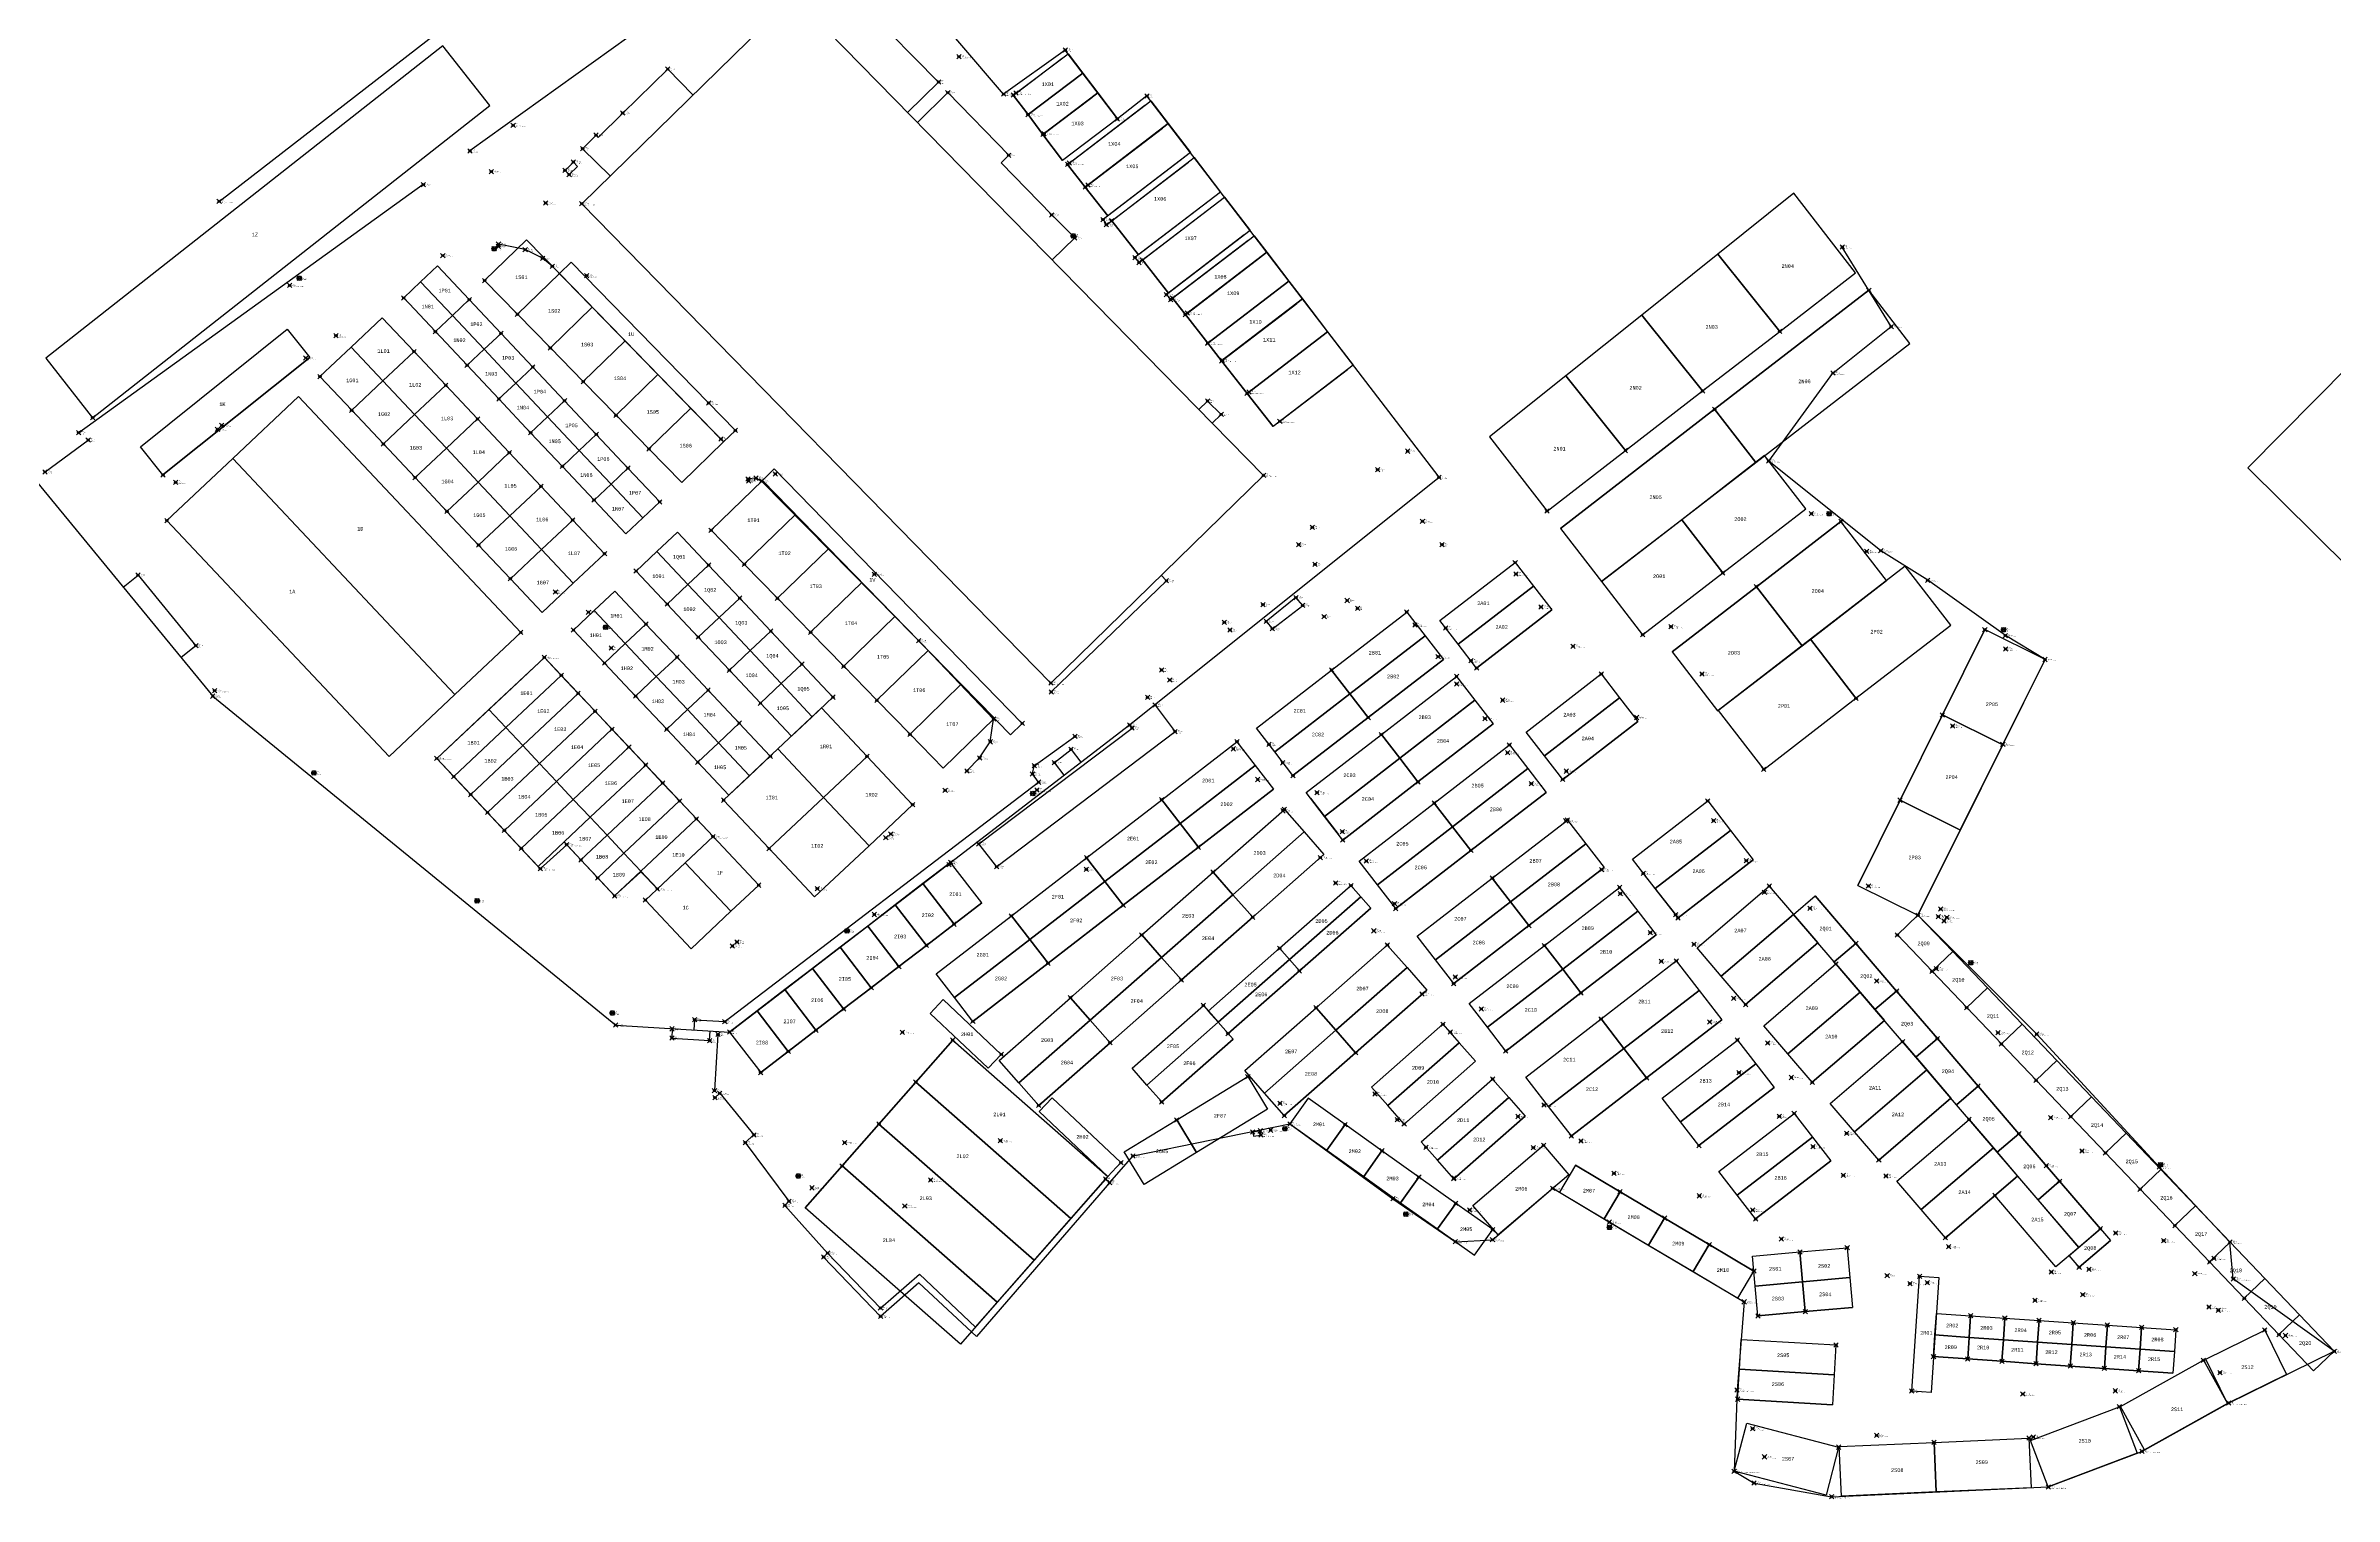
# Model space of a CAD drawing. Extents: x -283400 to 1362241, y -614024 to 292829.
# Drawn here: x 75846 to 388970, y 1088 to 199598 of the extents above; entities that cross this region are included whole.
import ezdxf
from ezdxf.enums import TextEntityAlignment as Align

# ---------------------------------------------------------------- set-up
doc = ezdxf.new("R2010")
doc.units = 0
doc.header["$PDMODE"] = 35
doc.header["$PDSIZE"] = 300
for name, color, linetype in [('pntdesc', 1, 'Continuous'), ('pntelev', 2, 'Continuous'), ('pntno', 3, 'Continuous'), ('WF nome aree GPS', 7, 'Continuous')]:
    doc.layers.add(name, color=color, linetype=linetype)
for name, color, linetype, lineweight in [('WF ingombro stive 2', 1, 'Continuous', 30), ('WF lato di accesso', 40, 'Continuous', 30), ('WF linee di costruzione', 30, 'Continuous', 30), ('WF vertice sinistro', 94, 'Continuous', 30)]:
    doc.layers.add(name, color=color, linetype=linetype, lineweight=lineweight)
doc.styles.get("Standard").update_dxf_attribs({"font": 'consola.ttf', "height": 500})
picture_1 = doc.add_image_def('image1.png', size_in_pixel=(2160, 1440))

# ---------------------------------------------------------------- blocks, each defined once
blk = doc.blocks.new('rilievo')
for points, elevation in [([(162509, 219505), (149448, 209462), (145834, 214145)], 1802), ([(175557, 212964), (180689, 216477), (182233, 214358), (177019, 210830)], 1951), ([(151134, 187365), (149305, 185508), (153083, 181786)], 2108), ([(168227, 145771), (145156, 169424), (143835, 170520), (141440, 171694), (137794, 172446), (137774, 172164)], 2095), ([(201882, 100346), (203624, 102130), (205082, 104334), (205541, 107452), (195300, 118163), (173798, 140015), (173016, 140418), (171940, 140320), (172009, 140056)], 2505), ([(213416, 111169), (229189, 126375), (228459, 127122)], 2045), ([(167421, 55641), (168061, 56238), (172747, 50533), (171554, 49483), (177539, 41467), (176979, 40897), (182825, 34358), (190058, 26838), (195386, 31484), (203047, 24234), (220850, 44497), (221399, 43993), (203203, 22963), (195297, 30308), (190077, 25702), (182272, 33822)], 339)]:
    blk.add_lwpolyline(points, dxfattribs=dict(elevation=elevation))
at = {"elevation": 2180}
blk.add_lwpolyline([(147458, 181959), (146903, 182545), (148046, 183679), (148601, 183093)], close=True, dxfattribs=at)
for points in [[(194599, 228607, 1488), (240508, 261054, 1303)], [(99574, 178295, 3474), (185628, 244983, 1928)], [(205722, 236468, 1443), (203083, 240204, 1575), (203292, 240358, 1577), (205934, 236618, 1442)], [(179316, 225333, 1704), (172175, 234558, 2170)], [(159170, 224480, 2403), (165892, 215792, 1802), (165717, 215630, 1806), (158983, 224334, 2407)], [(73487, 141289, 1954), (98701, 110587, 1078), (153836, 65565, 234), (169405, 64614, 360), (199647, 87838, 2651), (224152, 106650, 2113), (266487, 140539, 2133), (226521, 192738, 2207), (222474, 189582, 2212), (215349, 199010, 2143), (206901, 192980, 2335), (183267, 220636, 1692), (176050, 215493, 1649), (174969, 214743, 1675), (133887, 185201, 2809)], [(183914, 200537, 2143), (188092, 204632, 2266), (198009, 194628, 2442), (193774, 190477, 2140)], [(208601, 193131, 2097), (214927, 197911, 2141)], [(154783, 190395, 2040), (160955, 196399, 2153), (164403, 192882, 2138)], [(210243, 190179, 2075), (216943, 195242, 2156)], [(213563, 170288, 2134), (216640, 173303, 2121), (213489, 176455, 2177), (206551, 183593, 2245), (207599, 184619, 2083), (199273, 193186, 2164), (195114, 189110, 2139)], [(212442, 187580, 2057), (218992, 192531, 2172)], [(215896, 183534, 2078), (226243, 191456, 2197)], [(154783, 190395, 2040), (151444, 187056, 2108)], [(218435, 180535, 2112), (228630, 188340, 2195)], [(151134, 187365, 2108), (151444, 187056, 2108)], [(231678, 184359, 2184), (220513, 175811, 2015), (220967, 175095, 2044), (232191, 183689, 2185)], [(127505, 180600, 2863), (80349, 146637, 2008)], [(235806, 178967, 2179), (224882, 170604, 2052), (225439, 169934, 2111), (236335, 178277, 2182)], [(239840, 173699, 2175), (229188, 165543, 2100), (229756, 164859, 2090), (240380, 172993, 2174)], [(221399, 43993, -352), (224617, 47659, -391), (246072, 52047, -628), (260183, 41810, -983), (268730, 35925, -1195), (273797, 36186, -1407), (282042, 43228, -1399), (289796, 38598, -1580), (308230, 27691, -1455), (307266, 15625, -1317), (306865, 4507, -1377), (309590, 2893, -1981), (320205, 1028, -2210), (349845, 2354, -2348), (362655, 7227, -2520), (374513, 13839, -2454), (388970, 20931, -2633), (375159, 30836, -2554), (374697, 35866, -2417), (365049, 46139, -2458), (348264, 64326, -2385), (332017, 80593, -2064), (343629, 103975, -2181), (349401, 115601, -1956), (343969, 118883, -1903), (333348, 126453, -1858), (326934, 130483, -1816), (311590, 142764, -1648), (320369, 154797, -1264), (328353, 161166, -1306), (321657, 172047, -1234)], [(232062, 163021, 2056), (242120, 170721, 2168)], [(234844, 158901, 2085), (245136, 166781, 2165)], [(236823, 156540, 2055), (247007, 164338, 2159)], [(240465, 152197, 2159), (250450, 159841, 2161)], [(244703, 148202, 2188), (253944, 155278, 2157)], [(235458, 147950, 2127), (236673, 149141, 2071), (234809, 150969, 2166), (233631, 149815, 2128)], [(75751, 141280, 1933), (81651, 145641, 2012)], [(86439, 125518, 1504), (88474, 127149, 2904), (96382, 117481, 2849), (94363, 115869, 1229)], [(227645, 109360, 2187), (230369, 105718, 64), (205967, 87235, -37), (203508, 90369, -32), (224483, 106217, 2046), (224152, 106650, 2113)], [(164571, 64909, 321), (164638, 66308, 2574), (168761, 66039, 2529), (211701, 98816, 2611), (210855, 99934, 2014), (211102, 101065, 2014), (216659, 105069, 1996)], [(215190, 99770, 2310), (213855, 101499, 1969), (216137, 103296, 1972), (217493, 101538, 2259)], [(161547, 65058, 398), (161516, 63788, 354), (166678, 63443, 338), (166759, 64776, 339)], [(167813, 64302, 366), (167350, 56608, 340)], [(0, 0, 0), (47608, -63104, 7)], [(0, 0, 0), (0, 0, 0)]]:
    blk.add_polyline3d(points)
for points in [[(169599, 209088, 1996), (171477, 206345, 2065), (177392, 210286, 2343), (175512, 213030, 1967)], [(242462, 140805, 2125), (213371, 112376, 2033), (149196, 177976, 2131), (178180, 206387, 2144)], [(242836, 120809, -387), (243676, 119803, -494), (247835, 123013, -550), (246908, 124082, 2080)], [(167146, 91367, 2875), (159538, 84212, 3627), (157285, 86534, 3012), (153681, 83257, 2803), (147121, 90248, 2839), (143516, 86972, 2630), (129356, 102057, 2893), (144066, 115881, 2932)], [(242016, 51095, -538), (240990, 50930, -552), (241080, 50356, -598), (242105, 50520, -584)]]:
    blk.add_polyline3d(points, close=True)
at = {"color": 1}
for centre in [(187744, 204580, 2233), (216438, 173567, 2033), (137198, 171820, 2570), (110542, 167774, 2736), (319866, 135558, -1799), (152439, 120010, 2848), (343725, 119677, -1896), (112538, 100081, 2592), (210907, 97264, 2592), (134858, 82571, 2507), (185477, 78462, 2520), (339249, 74096, -2067), (153369, 67223, 2487), (245400, 51383, -732), (178811, 44913, 275), (365200, 46455, -2469), (261944, 39689, -1365), (289807, 37876, -1525)]:
    blk.add_circle(centre, 300, dxfattribs=at)
for p in [(240508, 261054, 1303), (185628, 244983, 1928), (203083, 240204, 1575), (203292, 240358, 1577), (194599, 228607, 1488), (179316, 225333, 1704), (162509, 219505, 1802), (183267, 220636, 1692), (180689, 216477, 1951), (165717, 215630, 1806), (165892, 215792, 1802), (174969, 214743, 1675), (176050, 215493, 1649), (182233, 214358, 2151), (184736, 214123, 2044), (177392, 210286, 2343), (149448, 209462, 1858), (169599, 209088, 1996), (171477, 206345, 2065), (178180, 206387, 2144), (187744, 204580, 2233), (188092, 204632, 2266), (200798, 198087, 2163), (215349, 199010, 2143), (160955, 196399, 2153), (198009, 194628, 2442), (199273, 193186, 2164), (206901, 192980, 2335), (208601, 193131, 2097), (226521, 192738, 2207), (139799, 188704, 2561), (154783, 190395, 2040), (210243, 190179, 2075), (222474, 189582, 2212), (133887, 185201, 2809), (149305, 185508, 2086), (151134, 187365, 2108), (212442, 187580, 2057), (136817, 182385, 2638), (146903, 182545, 2217), (147458, 181959, 2180), (148046, 183679, 2215), (207599, 184619, 2083), (215896, 183534, 2078), (127505, 180600, 2863), (218435, 180535, 2112), (99574, 178295, 3474), (144248, 178092, 2309), (149196, 177976, 2131), (213489, 176455, 2177), (220513, 175811, 2015), (137794, 172446, 2492), (216438, 173567, 2033), (216640, 173303, 2121), (220967, 175095, 2044), (130174, 170885, 2713), (137198, 171820, 2570), (137774, 172164, 2551), (141440, 171694, 2352), (143835, 170520, 2228), (145156, 169424, 2137), (224882, 170604, 2052), (225439, 169934, 2111), (321657, 172047, -1234), (109214, 166791, 2753), (110542, 167774, 2736), (149852, 168136, 2149), (229188, 165543, 2100), (229756, 164859, 2090), (232062, 163021, 2056), (115553, 159925, 2701), (328353, 161166, -1306), (111428, 156882, 2692), (234844, 158901, 2085), (236823, 156540, 2055), (320369, 154797, -1264), (166539, 150701, 2104), (234809, 150969, 2166), (240465, 152197, 2159), (99930, 147660, 2542), (236673, 149141, 2071), (244703, 148202, 2188), (80349, 146637, 2008), (81651, 145641, 2012), (99343, 147115, 2549), (168227, 145771, 2095), (262188, 144112, 1728), (73487, 141289, 1954), (75751, 141280, 1933), (175680, 141007, 2084), (258083, 141569, 2111), (311590, 142764, -1648), (93612, 139854, 2580), (171940, 140320, 2162), (172009, 140056, 2192), (173016, 140418, 2023), (173798, 140015, 2008), (242462, 140805, 2125), (266487, 140539, 2133), (317441, 135565, -1791), (319866, 135558, -1799), (249137, 133680, 2042), (264219, 134526, -437), (247295, 131327, 1967), (249504, 128613, 2142), (266876, 131307, -728), (324981, 130391, -1794), (326934, 130483, -1816), (88474, 127149, 2904), (189213, 127276, 1969), (229189, 126375, 2137), (277005, 127306, -970), (333348, 126453, -1858), (145588, 124844, 2775), (242409, 123110, 2045), (246908, 124082, 2080), (247835, 123013, -550), (253916, 123678, -641), (255331, 122596, -617), (280446, 122776, -1071), (150108, 122076, 2768), (152439, 120010, 2848), (237102, 120678, 1990), (237875, 119627, 2035), (242836, 120809, -387), (243676, 119803, -494), (250764, 121481, -574), (263202, 120334, -726), (267388, 119926, -813), (298231, 120092, -1548), (343725, 119677, -1896), (96382, 117481, 2849), (144066, 115881, 2932), (153213, 117163, 2844), (195300, 118163, 1839), (266367, 115993, -791), (284829, 117420, -1210), (343969, 118883, -1903), (344019, 117029, -2007), (228517, 114165, 1998), (229650, 112786, 2036), (270853, 115436, -899), (302464, 113629, -1645), (349401, 115601, -1956), (98701, 110587, 1078), (98962, 111323, 2580), (213371, 112376, 2033), (213416, 111169, 2045), (226601, 110412, 2047), (268892, 112267, -857), (275181, 110039, -964), (205541, 107452, 1827), (224152, 106650, 2113), (227645, 109360, 2187), (272767, 107523, -924), (293508, 107662, -1463), (336750, 106498, -2081), (205082, 104334, 1965), (216659, 105069, 1996), (224483, 106217, 2046), (230369, 105718, 64), (238324, 103378, -407), (243218, 103985, -455), (343629, 103975, -2181), (129356, 102057, 2893), (201882, 100346, 2505), (203624, 102130, 2185), (211102, 101065, 2014), (213855, 101499, 1969), (216137, 103296, 1972), (245101, 101458, -467), (275856, 102833, -1057), (283913, 100319, -1329), (112538, 100081, 2592), (198905, 97699, 2637), (210855, 99934, 2014), (210907, 97264, 2592), (211465, 97750, 2590), (211701, 98816, 2611), (241685, 99180, -439), (249800, 97366, -486), (279111, 98612, -1182), (245125, 94888, -467), (167146, 91367, 2875), (190787, 91202, 2686), (191473, 91732, 2724), (253252, 92035, -555), (283833, 93526, -1323), (304044, 93534, -1765), (147121, 90248, 2839), (199647, 87838, 2651), (203508, 90369, -32), (250250, 88497, -524), (256528, 88008, -677), (308521, 88057, -1767), (143516, 86972, 2630), (199434, 87520, 136), (205967, 87235, -37), (218224, 86897, -173), (252326, 85019, -589), (288743, 86828, -1575), (294430, 86349, -1652), (325243, 84596, -2067), (134858, 82571, 2507), (153681, 83257, 2803), (159538, 84212, 3627), (181416, 84238, 2740), (260389, 82175, -846), (291290, 83555, -1683), (311017, 83747, -1790), (317235, 81564, -1824), (335112, 81441, -2031), (185477, 78462, 2520), (189210, 80707, 2556), (257563, 78468, -815), (298864, 80693, -1617), (332017, 80593, -2064), (334797, 80422, -2133), (335594, 79826, -2029), (335961, 80302, -2060), (169804, 76392, 2748), (170435, 76937, 2745), (295395, 78225, -1607), (301374, 76640, -1628), (268724, 72152, -1082), (296905, 74311, -1586), (334531, 73281, -2070), (339249, 74096, -2067), (264142, 69839, -1038), (306813, 69247, -1758), (326380, 71621, -1998), (153369, 67223, 2487), (164638, 66308, 2574), (168761, 66039, 2529), (272257, 67788, -1211), (303528, 66010, -1747), (153836, 65565, 234), (161516, 63788, 354), (161547, 65058, 398), (166678, 63443, 338), (167813, 64302, 366), (169405, 64614, 360), (193066, 64593, 95), (268038, 64609, -1133), (311466, 63115, -1791), (342969, 64515, -2223), (348264, 64326, -2385), (167350, 56608, 340), (307517, 59060, -1772), (314706, 58393, -1857), (167421, 55641, 339), (168061, 56238, 315), (244737, 54857, -554), (257704, 56147, -933), (280857, 54633, -1372), (172747, 50533, 329), (240990, 50930, -552), (242016, 51095, -538), (242105, 50520, -584), (243456, 51189, -568), (245400, 51383, -732), (246072, 52047, -628), (260789, 52625, -1009), (277276, 53056, -1302), (313042, 53087, -1791), (322254, 50740, -1830), (350189, 52915, -2223), (171554, 49483, 303), (185171, 49496, 276), (206471, 49737, -99), (224617, 47659, -391), (264710, 48841, -1130), (279393, 48779, -1390), (285902, 49696, -1502), (317666, 48931, -1782), (354462, 48325, -2261), (178811, 44913, 275), (196909, 44354, -91), (220850, 44497, -266), (221399, 43993, -352), (268540, 44643, -1192), (290416, 45270, -1593), (321797, 45021, -1837), (327631, 44912, -1872), (349593, 46316, -2136), (365049, 46139, -2458), (365200, 46455, -2469), (176979, 40897, 181), (177539, 41467, 188), (180670, 43299, 141), (193391, 40792, -79), (260183, 41810, -983), (282042, 43228, -1399), (302105, 42201, -1666), (261944, 39689, -1365), (270681, 40261, -1290), (289796, 38598, -1580), (289807, 37876, -1525), (309384, 40245, -1705), (268730, 35925, -1195), (273797, 36186, -1407), (313336, 36311, -1780), (336229, 35228, -1953), (359057, 37113, -2350), (365623, 36071, -2344), (374697, 35866, -2417), (182272, 33822, 1487), (182825, 34358, 1447), (350252, 31766, -2146), (355403, 32160, -2325), (369895, 31567, -2469), (372528, 33649, -2473), (327801, 31291, -1865), (330929, 30171, -1954), (333309, 30329, -1924), (354574, 28666, -2264), (375159, 30836, -2554), (190058, 26838, 1256), (190077, 25702, 1236), (308230, 27691, -1455), (348041, 27907, -2141), (371839, 26996, -2448), (373102, 26545, -2507), (382303, 23085, -2447), (388970, 20931, -2633), (373340, 18013, -2349), (307266, 15625, -1317), (331153, 15481, -1892), (346364, 15083, -2078), (359031, 15511, -2168), (374513, 13839, -2454), (309401, 10345, -1663), (326363, 9405, -1855), (311014, 6478, -1871), (347797, 9179, -2164), (362655, 7227, -2520), (306865, 4507, -1377), (0, 0), (309590, 2893, -1981), (320205, 1028, -2210), (349845, 2354, -2348), (47608, -63104, 7)]:
    blk.add_point(p)
at = {"layer": 'pntdesc'}
for s, p in [('Spigolo fabbricato', (240897, 260888, 1303)), ('Spigolo fabbricato', (186017, 244816, 1928)), ('Muro CLS', (203472, 240037, 1575)), ('Muro CLS', (203680, 240191, 1577)), ('Spigolo fabbricato', (194988, 228440, 1488)), ('Muro CLS', (179705, 225166, 1704)), ('Box carrelli', (162898, 219338, 1802)), ('Muro CLS', (183656, 220469, 1692)), ('Box', (181078, 216310, 1951)), ('Muro CLS', (166106, 215463, 1806)), ('Muro CLS', (166281, 215625, 1802)), ('Muro CLS', (175358, 214576, 1675)), ('Muro CLS', (176439, 215326, 1649)), ('Box', (182622, 214191, 2151)), ('Palo illuminazione', (185125, 213956, 2044)), ('Box', (177781, 210119, 2343)), ('Box carrelli', (149837, 209295, 1858)), ('Box', (169988, 208922, 1996)), ('Box', (171866, 206178, 2065)), ('Spigolo fabbricato', (178569, 206220, 2144)), ('Idrante', (188133, 204413, 2233)), ('Box', (188481, 204466, 2266)), ('Palo illuminazione', (201187, 197920, 2163)), ('Muro CLS', (215738, 198844, 2143)), ('Box', (161344, 196232, 2153)), ('Box', (198398, 194461, 2442)), ('Box', (199661, 193020, 2164)), ('Muro CLS', (207290, 192813, 2335)), ('Baraccatura acciaio', (208990, 192964, 2097)), ('Muro CLS', (226910, 192572, 2207)), ('Palo illuminazione', (140188, 188537, 2561)), ('Box', (155172, 190229, 2040)), ('Baraccatura acciaio', (210632, 190012, 2075)), ('Muro CLS', (222863, 189415, 2212)), ('Muro CLS', (134276, 185035, 2809)), ('Box', (149694, 185341, 2086)), ('Box', (151523, 187199, 2108)), ('Baraccatura acciaio', (212831, 187413, 2057)), ('Riga bianca', (137206, 182218, 2638)), ('Blocco CLS', (147292, 182379, 2217)), ('Blocco CLS', (147847, 181792, 2180)), ('Blocco CLS', (148435, 183512, 2215)), ('Box', (207988, 184452, 2083)), ('Baraccatura acciaio', (216285, 183367, 2078)), ('Muro CLS', (127894, 180433, 2863)), ('Baraccatura acciaio', (218824, 180368, 2112)), ('Spigolo fabbricato', (99963, 178128, 3474)), ('Riga bianca', (144637, 177926, 2309)), ('Spigolo fabbricato', (149585, 177809, 2131)), ('Box', (213878, 176288, 2177)), ('Blocco CLS', (220902, 175644, 2015)), ('Muro CLS', (138183, 172279, 2492)), ('Idrante', (216827, 173401, 2033)), ('Box', (217029, 173137, 2121)), ('Blocco CLS', (221356, 174929, 2044)), ('Riga bianca', (130563, 170718, 2713)), ('Idrante', (137587, 171653, 2570)), ('Muro CLS', (138163, 171998, 2551)), ('Muro CLS', (141829, 171528, 2352)), ('Muro CLS', (144224, 170354, 2228)), ('Muro CLS', (145545, 169257, 2137)), ('Blocco CLS', (225271, 170437, 2052)), ('Blocco CLS', (225828, 169767, 2111)), ('Limite asfalto', (322046, 171880, -1234)), ('Palo illuminazione', (109603, 166625, 2753)), ('Idrante', (110931, 167607, 2736)), ('Riga bianca', (150241, 167970, 2149)), ('Blocco CLS', (229576, 165377, 2100)), ('Blocco CLS', (230145, 164692, 2090)), ('Baraccatura acciaio', (232451, 162854, 2056)), ('Riga bianca', (115942, 159758, 2701)), ('Limite asfalto', (328742, 161000, -1306)), ('Riga bianca', (111817, 156715, 2692)), ('Baraccatura acciaio', (235233, 158734, 2085)), ('Baraccatura acciaio', (237212, 156374, 2055)), ('Limite asfalto', (320757, 154630, -1264)), ('Riga bianca', (166928, 150534, 2104)), ('Box', (235198, 150803, 2166)), ('Baraccatura acciaio', (240854, 152030, 2159)), ('Blocco CLS', (100319, 147493, 2542)), ('Box', (237062, 148974, 2071)), ('Baraccatura acciaio', (245092, 148036, 2188)), ('Muro CLS', (80738, 146471, 2008)), ('Sbarra', (82040, 145474, 2012)), ('Blocco CLS', (99732, 146948, 2549)), ('Muro CLS', (168616, 145604, 2095)), ('Muro CLS', (73876, 141122, 1954)), ('Sbarra', (76140, 141113, 1933)), ('Muro CLS', (258472, 141402, 2111)), ('Box', (262576, 143945, 1728)), ('Limite asfalto', (311979, 142597, -1648)), ('Riga bianca', (94001, 139688, 2580)), ('Muro CLS', (172329, 140153, 2162)), ('Muro CLS', (172398, 139890, 2192)), ('Muro CLS', (173405, 140251, 2023)), ('Muro CLS', (174187, 139848, 2008)), ('Riga bianca', (176069, 140841, 2084)), ('Spigolo fabbricato', (242850, 140638, 2125)), ('Muro CLS', (266876, 140372, 2133)), ('Ingombro stive', (317830, 135398, -1791)), ('Idrante', (320255, 135392, -1799)), ('Box', (249526, 133514, 2042)), ('Box carrelli', (264608, 134360, -437)), ('Box', (247684, 131160, 1967)), ('Box', (249893, 128446, 2142)), ('Box', (267265, 131140, -728)), ('Ingombro stive', (325370, 130224, -1794)), ('Limite asfalto', (327323, 130316, -1816)), ('Box', (88863, 126983, 2904)), ('Riga bianca', (189602, 127109, 1969)), ('Pedonale', (229578, 126208, 2137)), ('Ingombro stive', (277394, 127140, -970)), ('Limite asfalto', (333737, 126286, -1858)), ('Riga bianca', (145977, 124677, 2775)), ('Box', (242798, 122943, 2045)), ('Scala', (247297, 123915, 2080)), ('Scala', (248224, 122846, -550)), ('Box', (254305, 123511, -641)), ('Box', (255720, 122430, -617)), ('Ingombro stive', (280835, 122609, -1071)), ('Riga bianca', (150497, 121910, 2768)), ('Idrante', (152828, 119844, 2848)), ('Box C/S', (237491, 120512, 1990)), ('Box C/S', (238264, 119461, 2035)), ('Scala', (243225, 120642, -387)), ('Scala', (244065, 119636, -494)), ('Box', (251153, 121314, -574)), ('Ingombro stive', (263591, 120168, -726)), ('Ingombro stive', (267777, 119759, -813)), ('Ingombro stive', (298620, 119926, -1548)), ('Idrante', (344114, 119510, -1896)), ('Box', (96770, 117314, 2849)), ('Riga bianca', (153602, 116996, 2844)), ('Muro CLS', (195689, 117997, 1839)), ('Ingombro stive', (266756, 115826, -791)), ('Ingombro stive', (285218, 117254, -1210)), ('Limite asfalto', (344358, 118716, -1903)), ('Ingombro stive', (344408, 116862, -2007)), ('Baraccatura acciaio', (144455, 115714, 2932)), ('Box C/S', (228905, 113998, 1998)), ('Ingombro stive', (271242, 115269, -899)), ('Ingombro stive', (302853, 113462, -1645)), ('Limite asfalto', (349790, 115434, -1956)), ('Muro CLS', (99090, 110420, 1078)), ('Palo illuminazione', (99351, 111156, 2580)), ('Spigolo fabbricato', (213760, 112210, 2033)), ('Pedonale', (213805, 111002, 2045)), ('Box', (226990, 110245, 2047)), ('Box C/S', (230039, 112619, 2036)), ('Ingombro stive', (269281, 112100, -857)), ('Ingombro stive', (275570, 109872, -964)), ('Muro CLS', (205930, 107285, 1827)), ('Rampa', (224541, 106484, 2113)), ('Rampa', (228034, 109194, 2187)), ('Ingombro stive', (273156, 107356, -924)), ('Ingombro stive', (293897, 107495, -1463)), ('Muro CLS', (205471, 104167, 1965)), ('Pedonale', (217048, 104902, 1996)), ('Rampa', (224872, 106050, 2046)), ('Rampa', (230758, 105552, 64)), ('Ingombro stive', (243607, 103818, -455)), ('Ingombro stive', (337139, 106331, -2081)), ('Limite asfalto', (344018, 103808, -2181)), ('Baraccatura acciaio', (129745, 101890, 2893)), ('Muro CLS', (202271, 100179, 2505)), ('Muro CLS', (204013, 101963, 2185)), ('Pedonale', (211491, 100898, 2014)), ('Box', (214244, 101332, 1969)), ('Box', (216526, 103130, 1972)), ('Ingombro stive', (238713, 103212, -407)), ('Ingombro stive', (245490, 101292, -467)), ('Ingombro stive', (276244, 102666, -1057)), ('Ingombro stive', (284302, 100152, -1329)), ('Idrante', (112927, 99914, 2592)), ('Riga bianca', (199294, 97533, 2637)), ('Pedonale', (211244, 99767, 2014)), ('Idrante', (211296, 97097, 2592)), ('Palo illuminazione', (211854, 97583, 2590)), ('Pedonale', (212090, 98649, 2611)), ('Ingombro stive', (242074, 99013, -439)), ('Ingombro stive', (250189, 97199, -486)), ('Ingombro stive', (279500, 98445, -1182)), ('Ingombro stive', (245514, 94722, -467)), ('Baraccatura acciaio', (167535, 91200, 2875)), ('Blocco CLS', (191176, 91035, 2686)), ('Blocco CLS', (191862, 91566, 2724)), ('Ingombro stive', (253641, 91869, -555)), ('Ingombro stive', (284222, 93360, -1323)), ('Ingombro stive', (304433, 93367, -1765)), ('Baraccatura acciaio', (147510, 90081, 2839)), ('Muro CLS', (200036, 87671, 2651)), ('Rampa', (203897, 90202, -32)), ('Ingombro stive', (250639, 88330, -524)), ('Ingombro stive', (256917, 87841, -677)), ('Ingombro stive', (308910, 87890, -1767)), ('Baraccatura acciaio', (143905, 86805, 2630)), ('Muro CLS', (199823, 87353, 136)), ('Rampa', (206356, 87069, -37)), ('Ingombro stive', (218613, 86730, -173)), ('Ingombro stive', (252714, 84853, -589)), ('Ingombro stive', (289132, 86662, -1575)), ('Ingombro stive', (294819, 86182, -1652)), ('Idrante', (135247, 82404, 2507)), ('Baraccatura acciaio', (154070, 83090, 2803)), ('Baraccatura acciaio', (159927, 84046, 3627)), ('Riga bianca', (181805, 84071, 2740)), ('Ingombro stive', (260778, 82008, -846)), ('Ingombro stive', (291679, 83388, -1683)), ('Ingombro stive', (311406, 83580, -1790)), ('Ingombro stive', (317624, 81397, -1824)), ('Ingombro stive', (325632, 84429, -2067)), ('Idrante', (185866, 78295, 2520)), ('Palo illuminazione', (189599, 80540, 2556)), ('Ingombro stive', (257952, 78301, -815)), ('Ingombro stive', (299253, 80526, -1617)), ('Limite asfalto', (332406, 80426, -2064)), ('Quadro elettrico', (335186, 80255, -2133)), ('Palo illuminazione', (335501, 81274, -2031)), ('Quadro elettrico', (335983, 79660, -2029)), ('Quadro elettrico', (336350, 80136, -2060)), ('Blocco CLS', (170193, 76225, 2748)), ('Blocco CLS', (170824, 76770, 2745)), ('Ingombro stive', (295784, 78058, -1607)), ('Ingombro stive', (301763, 76474, -1628)), ('Ingombro stive', (269113, 71985, -1082)), ('Ingombro stive', (297294, 74144, -1586)), ('Ingombro stive', (334920, 73114, -2070)), ('Idrante', (339638, 73929, -2067)), ('Ingombro stive', (264531, 69673, -1038)), ('Ingombro stive', (307202, 69080, -1758)), ('Ingombro stive', (326769, 71454, -1998)), ('Idrante', (153758, 67056, 2487)), ('Pedonale', (165027, 66142, 2574)), ('Pedonale', (169150, 65872, 2529)), ('Ingombro stive', (272646, 67621, -1211)), ('Ingombro stive', (303917, 65843, -1747)), ('Muro CLS', (154225, 65398, 234)), ('Scala', (161905, 63622, 354)), ('Scala', (161936, 64891, 398)), ('Scala', (167067, 63276, 338)), ('Sbarra', (168202, 64135, 366)), ('Muro CLS', (169794, 64448, 360)), ('Ingombro stive', (193455, 64427, 95)), ('Ingombro stive', (268427, 64442, -1133)), ('Ingombro stive', (311855, 62949, -1791)), ('Ingombro stive', (343358, 64348, -2223)), ('Limite asfalto', (348653, 64160, -2385)), ('Sbarra', (167739, 56442, 340)), ('Ingombro stive', (307906, 58893, -1772)), ('Ingombro stive', (315095, 58226, -1857)), ('Blocco CLS', (167810, 55474, 339)), ('Blocco CLS', (168450, 56071, 315)), ('Ingombro stive', (245126, 54690, -554)), ('Ingombro stive', (258093, 55980, -933)), ('Ingombro stive', (281246, 54466, -1372)), ('Blocco CLS', (173136, 50366, 329)), ('Quadro elettrico', (241379, 50763, -552)), ('Quadro elettrico', (242405, 50928, -538)), ('Quadro elettrico', (242494, 50353, -584)), ('Palo illuminazione', (243845, 51022, -568)), ('Idrante', (245789, 51216, -732)), ('Limite asfalto', (246461, 51880, -628)), ('Ingombro stive', (261178, 52458, -1009)), ('Ingombro stive', (277665, 52889, -1302)), ('Ingombro stive', (313431, 52921, -1791)), ('Ingombro stive', (322643, 50574, -1830)), ('Ingombro stive', (350578, 52748, -2223)), ('Blocco CLS', (171943, 49316, 303)), ('Ingombro stive', (185560, 49329, 276)), ('Ingombro stive', (206860, 49570, -99)), ('Limite asfalto', (225006, 47492, -391)), ('Ingombro stive', (265099, 48675, -1130)), ('Ingombro stive', (279782, 48613, -1390)), ('Ingombro stive', (286291, 49529, -1502)), ('Ingombro stive', (318055, 48764, -1782)), ('Ingombro stive', (354851, 48159, -2261)), ('Idrante', (179200, 44746, 275)), ('Ingombro stive', (197298, 44187, -91)), ('Blocco CLS', (221239, 44330, -266)), ('Blocco CLS', (221788, 43826, -352)), ('Ingombro stive', (268929, 44476, -1192)), ('Ingombro stive', (290805, 45104, -1593)), ('Ingombro stive', (322186, 44854, -1837)), ('Ingombro stive', (328020, 44745, -1872)), ('Ingombro stive', (349982, 46149, -2136)), ('Limite asfalto', (365438, 45972, -2458)), ('Idrante', (365589, 46288, -2469)), ('Blocco CLS', (177368, 40730, 181)), ('Blocco CLS', (177928, 41300, 188)), ('Ingombro stive', (181059, 43132, 141)), ('Limite asfalto', (260572, 41643, -983)), ('Limite asfalto', (282431, 43061, -1399)), ('Ingombro stive', (302494, 42034, -1666)), ('Ingombro stive', (193780, 40625, -79)), ('Idrante', (262333, 39523, -1365)), ('Ingombro stive', (271070, 40094, -1290)), ('Limite asfalto', (290185, 38431, -1580)), ('Idrante', (290196, 37709, -1525)), ('Ingombro stive', (309773, 40078, -1705)), ('Limite asfalto', (269119, 35758, -1195)), ('Limite asfalto', (274186, 36019, -1407)), ('Ingombro stive', (313725, 36145, -1780)), ('Ingombro stive', (336618, 35062, -1953)), ('Ingombro stive', (359446, 36946, -2350)), ('Ingombro stive', (366012, 35904, -2344)), ('Limite asfalto', (375086, 35699, -2417)), ('Blocco CLS', (182661, 33655, 1487)), ('Blocco CLS', (183214, 34191, 1447)), ('Ingombro stive', (350641, 31599, -2146)), ('Ingombro stive', (355792, 31993, -2325)), ('Ingombro stive', (370284, 31401, -2469)), ('Ingombro stive', (372917, 33483, -2473)), ('Idrante', (328190, 31124, -1865)), ('Limite piazzale ghiaiato', (331318, 30004, -1954)), ('Ingombro stive', (333698, 30163, -1924)), ('Ingombro stive', (354963, 28499, -2264)), ('Limite piazzale ghiaiato', (375548, 30669, -2554)), ('Blocco CLS', (190447, 26671, 1256)), ('Blocco CLS', (190466, 25536, 1236)), ('Limite asfalto', (308619, 27524, -1455)), ('Ingombro stive', (348429, 27741, -2141)), ('Limite piazzale ghiaiato', (372228, 26829, -2448)), ('Ingombro stive', (373491, 26378, -2507)), ('Ingombro stive', (382692, 22919, -2447)), ('Limite piazzale ghiaiato', (389359, 20764, -2633)), ('Ingombro stive', (373729, 17846, -2349)), ('Limite piazzale ghiaiato', (307655, 15458, -1317)), ('Ingombro stive', (331542, 15314, -1892)), ('Ingombro stive', (346753, 14916, -2078)), ('Ingombro stive', (359420, 15344, -2168)), ('Limite piazzale ghiaiato', (374902, 13673, -2454)), ('Ingombro stive', (309790, 10178, -1663)), ('Ingombro stive', (311403, 6311, -1871)), ('Ingombro stive', (326752, 9239, -1855)), ('Ingombro stive', (348186, 9012, -2164)), ('Limite piazzale ghiaiato', (363044, 7061, -2520)), ('Picchetto - Limite piazzale ghiaiato', (307254, 4340, -1377)), ('Limite piazzale ghiaiato', (309979, 2726, -1981)), ('Limite piazzale ghiaiato', (320594, 862, -2210)), ('Limite piazzale ghiaiato', (350234, 2187, -2348)), ('Stazione', (389, -167)), ('Stazione', (47997, -63271, 7))]:
    blk.add_text(s, height=100, dxfattribs=at).set_placement(p, align=Align.MIDDLE_LEFT)
at = {"layer": 'pntelev'}
for s, p in [('273.294', (240897, 261054, 1303)), ('273.919', (186017, 244983, 1928)), ('273.567', (203472, 240204, 1575)), ('273.569', (203680, 240358, 1577)), ('273.479', (194988, 228607, 1488)), ('273.696', (179705, 225333, 1704)), ('273.793', (162898, 219505, 1802)), ('273.684', (183656, 220636, 1692)), ('273.942', (181078, 216477, 1951)), ('273.798', (166106, 215630, 1806)), ('273.793', (166281, 215792, 1802)), ('273.667', (175358, 214743, 1675)), ('273.641', (176439, 215493, 1649)), ('274.143', (182622, 214358, 2151)), ('274.035', (185125, 214123, 2044)), ('274.335', (177781, 210286, 2343)), ('273.850', (149837, 209462, 1858)), ('273.987', (169988, 209088, 1996)), ('274.056', (171866, 206345, 2065)), ('274.136', (178569, 206387, 2144)), ('274.224', (188133, 204580, 2233)), ('274.257', (188481, 204632, 2266)), ('274.154', (201187, 198087, 2163)), ('274.134', (215738, 199010, 2143)), ('274.144', (161344, 196399, 2153)), ('274.433', (198398, 194628, 2442)), ('274.156', (199661, 193186, 2164)), ('274.327', (207290, 192980, 2335)), ('274.089', (208990, 193131, 2097)), ('274.199', (226910, 192738, 2207)), ('274.552', (140188, 188704, 2561)), ('274.032', (155172, 190395, 2040)), ('274.066', (210632, 190179, 2075)), ('274.203', (222863, 189582, 2212)), ('274.800', (134276, 185201, 2809)), ('274.078', (149694, 185508, 2086)), ('274.100', (151523, 187365, 2108)), ('274.049', (212831, 187580, 2057)), ('274.629', (137206, 182385, 2638)), ('274.209', (147292, 182545, 2217)), ('274.172', (147847, 181959, 2180)), ('274.206', (148435, 183679, 2215)), ('274.074', (207988, 184619, 2083)), ('274.070', (216285, 183534, 2078)), ('274.855', (127894, 180600, 2863)), ('274.103', (218824, 180535, 2112)), ('275.465', (99963, 178295, 3474)), ('274.300', (144637, 178092, 2309)), ('274.123', (149585, 177976, 2131)), ('274.169', (213878, 176455, 2177)), ('274.006', (220902, 175811, 2015)), ('274.484', (138183, 172446, 2492)), ('274.024', (216827, 173567, 2033)), ('274.113', (217029, 173303, 2121)), ('274.036', (221356, 175095, 2044)), ('274.704', (130563, 170885, 2713)), ('274.561', (137587, 171820, 2570)), ('274.543', (138163, 172164, 2551)), ('274.343', (141829, 171694, 2352)), ('274.220', (144224, 170520, 2228)), ('274.128', (145545, 169424, 2137)), ('274.043', (225271, 170604, 2052)), ('274.103', (225828, 169934, 2111)), ('270.757', (322046, 172047, -1234)), ('274.744', (109603, 166791, 2753)), ('274.727', (110931, 167774, 2736)), ('274.140', (150241, 168136, 2149)), ('274.091', (229576, 165543, 2100)), ('274.081', (230145, 164859, 2090)), ('274.048', (232451, 163021, 2056)), ('274.693', (115942, 159925, 2701)), ('270.685', (328742, 161166, -1306)), ('274.684', (111817, 156882, 2692)), ('274.076', (235233, 158901, 2085)), ('274.046', (237212, 156540, 2055)), ('270.728', (320757, 154797, -1264)), ('274.095', (166928, 150701, 2104)), ('274.157', (235198, 150969, 2166)), ('274.150', (240854, 152197, 2159)), ('274.534', (100319, 147660, 2542)), ('274.063', (237062, 149141, 2071)), ('274.180', (245092, 148202, 2188)), ('273.999', (80738, 146637, 2008)), ('274.003', (82040, 145641, 2012)), ('274.541', (99732, 147115, 2549)), ('274.086', (168616, 145771, 2095)), ('273.720', (262576, 144112, 1728)), ('273.946', (73876, 141289, 1954)), ('273.924', (76140, 141280, 1933)), ('274.075', (176069, 141007, 2084)), ('274.102', (258472, 141569, 2111)), ('270.343', (311979, 142764, -1648)), ('274.572', (94001, 139854, 2580)), ('274.154', (172329, 140320, 2162)), ('274.183', (172398, 140056, 2192)), ('274.015', (173405, 140418, 2023)), ('274.000', (174187, 140015, 2008)), ('274.117', (242850, 140805, 2125)), ('274.124', (266876, 140539, 2133)), ('270.201', (317830, 135565, -1791)), ('270.193', (320255, 135558, -1799)), ('274.034', (249526, 133680, 2042)), ('271.554', (264608, 134526, -437)), ('273.959', (247684, 131327, 1967)), ('274.133', (249893, 128613, 2142)), ('271.263', (267265, 131307, -728)), ('270.198', (325370, 130391, -1794)), ('270.176', (327323, 130483, -1816)), ('274.896', (88863, 127149, 2904)), ('273.960', (189602, 127276, 1969)), ('274.128', (229578, 126375, 2137)), ('271.022', (277394, 127306, -970)), ('270.133', (333737, 126453, -1858)), ('274.767', (145977, 124844, 2775)), ('274.760', (150497, 122076, 2768)), ('274.037', (242798, 123110, 2045)), ('274.071', (247297, 124082, 2080)), ('271.441', (248224, 123013, -550)), ('271.351', (254305, 123678, -641)), ('271.375', (255720, 122596, -617)), ('270.920', (280835, 122776, -1071)), ('274.840', (152828, 120010, 2848)), ('273.982', (237491, 120678, 1990)), ('274.026', (238264, 119627, 2035)), ('271.604', (243225, 120809, -387)), ('271.498', (244065, 119803, -494)), ('271.417', (251153, 121481, -574)), ('271.265', (263591, 120334, -726)), ('271.178', (267777, 119926, -813)), ('270.443', (298620, 120092, -1548)), ('270.096', (344114, 119677, -1896)), ('274.840', (96770, 117481, 2849)), ('274.924', (144455, 115881, 2932)), ('274.835', (153602, 117163, 2844)), ('273.830', (195689, 118163, 1839)), ('271.200', (266756, 115993, -791)), ('270.781', (285218, 117420, -1210)), ('270.089', (344358, 118883, -1903)), ('269.985', (344408, 117029, -2007)), ('273.989', (228905, 114165, 1998)), ('274.027', (230039, 112786, 2036)), ('271.092', (271242, 115436, -899)), ('270.346', (302853, 113629, -1645)), ('270.035', (349790, 115601, -1956)), ('273.070', (99090, 110587, 1078)), ('274.572', (99351, 111323, 2580)), ('274.025', (213760, 112376, 2033)), ('274.037', (213805, 111169, 2045)), ('274.039', (226990, 110412, 2047)), ('271.135', (269281, 112267, -857)), ('271.028', (275570, 110039, -964)), ('273.818', (205930, 107452, 1827)), ('274.105', (224541, 106650, 2113)), ('274.178', (228034, 109360, 2187)), ('271.067', (273156, 107523, -924)), ('270.528', (293897, 107662, -1463)), ('269.911', (337139, 106498, -2081)), ('273.956', (205471, 104334, 1965)), ('273.963', (216526, 103296, 1972)), ('273.988', (217048, 105069, 1996)), ('274.037', (224872, 106217, 2046)), ('272.055', (230758, 105718, 64)), ('271.585', (238713, 103378, -407)), ('271.536', (243607, 103985, -455)), ('269.811', (344018, 103975, -2181)), ('274.885', (129745, 102057, 2893)), ('274.497', (202271, 100346, 2505)), ('274.177', (204013, 102130, 2185)), ('274.006', (211491, 101065, 2014)), ('273.960', (214244, 101499, 1969)), ('271.525', (245490, 101458, -467)), ('270.934', (276244, 102833, -1057)), ('270.662', (284302, 100319, -1329)), ('274.583', (112927, 100081, 2592)), ('274.629', (199294, 97699, 2637)), ('274.006', (211244, 99934, 2014)), ('274.584', (211296, 97264, 2592)), ('274.581', (211854, 97750, 2590)), ('274.602', (212090, 98816, 2611)), ('271.552', (242074, 99180, -439)), ('271.506', (250189, 97366, -486)), ('270.809', (279500, 98612, -1182)), ('271.525', (245514, 94888, -467)), ('274.866', (167535, 91367, 2875)), ('274.677', (191176, 91202, 2686)), ('274.715', (191862, 91732, 2724)), ('271.436', (253641, 92035, -555)), ('270.669', (284222, 93526, -1323)), ('270.227', (304433, 93534, -1765)), ('274.831', (147510, 90248, 2839)), ('274.642', (200036, 87838, 2651)), ('271.960', (203897, 90369, -32)), ('271.467', (250639, 88497, -524)), ('271.315', (256917, 88008, -677)), ('270.224', (308910, 88057, -1767)), ('274.622', (143905, 86972, 2630)), ('272.127', (199823, 87520, 136)), ('271.955', (206356, 87235, -37)), ('271.818', (218613, 86897, -173)), ('271.402', (252714, 85019, -589)), ('270.416', (289132, 86828, -1575)), ('270.339', (294819, 86349, -1652)), ('269.925', (325632, 84596, -2067)), ('274.499', (135247, 82571, 2507)), ('274.794', (154070, 83257, 2803)), ('275.618', (159927, 84212, 3627)), ('274.732', (181805, 84238, 2740)), ('271.146', (260778, 82175, -846)), ('270.308', (291679, 83555, -1683)), ('270.202', (311406, 83747, -1790)), ('270.167', (317624, 81564, -1824)), ('269.961', (335501, 81441, -2031)), ('274.512', (185866, 78462, 2520)), ('274.547', (189599, 80707, 2556)), ('271.176', (257952, 78468, -815)), ('270.374', (299253, 80693, -1617)), ('269.927', (332406, 80593, -2064)), ('269.858', (335186, 80422, -2133)), ('269.962', (335983, 79826, -2029)), ('269.932', (336350, 80302, -2060)), ('274.739', (170193, 76392, 2748)), ('274.737', (170824, 76937, 2745)), ('270.385', (295784, 78225, -1607)), ('270.364', (301763, 76640, -1628)), ('270.909', (269113, 72152, -1082)), ('270.406', (297294, 74311, -1586)), ('269.922', (334920, 73281, -2070)), ('269.924', (339638, 74096, -2067)), ('270.953', (264531, 69839, -1038)), ('270.234', (307202, 69247, -1758)), ('269.994', (326769, 71621, -1998)), ('274.478', (153758, 67223, 2487)), ('274.565', (165027, 66308, 2574)), ('274.521', (169150, 66039, 2529)), ('270.780', (272646, 67788, -1211)), ('270.245', (303917, 66010, -1747)), ('272.225', (154225, 65565, 234)), ('272.346', (161905, 63788, 354)), ('272.390', (161936, 65058, 398)), ('272.329', (167067, 63443, 338)), ('272.357', (168202, 64302, 366)), ('272.352', (169794, 64614, 360)), ('272.087', (193455, 64593, 95)), ('270.858', (268427, 64609, -1133)), ('270.201', (311855, 63115, -1791)), ('269.769', (343358, 64515, -2223)), ('269.606', (348653, 64326, -2385)), ('272.331', (167739, 56608, 340)), ('270.219', (307906, 59060, -1772)), ('270.134', (315095, 58393, -1857)), ('272.331', (167810, 55641, 339)), ('272.306', (168450, 56238, 315)), ('271.437', (245126, 54857, -554)), ('271.059', (258093, 56147, -933)), ('270.619', (281246, 54633, -1372)), ('272.320', (173136, 50533, 329)), ('271.440', (241379, 50930, -552)), ('271.454', (242405, 51095, -538)), ('271.408', (242494, 50520, -584)), ('271.424', (243845, 51189, -568)), ('271.259', (245789, 51383, -732)), ('271.363', (246461, 52047, -628)), ('270.982', (261178, 52625, -1009)), ('270.690', (277665, 53056, -1302)), ('270.200', (313431, 53087, -1791)), ('270.161', (322643, 50740, -1830)), ('269.769', (350578, 52915, -2223)), ('272.294', (171943, 49483, 303)), ('272.268', (185560, 49496, 276)), ('271.892', (206860, 49737, -99)), ('271.600', (225006, 47659, -391)), ('270.861', (265099, 48841, -1130)), ('270.601', (279782, 48779, -1390)), ('270.489', (286291, 49696, -1502)), ('270.209', (318055, 48931, -1782)), ('269.731', (354851, 48325, -2261)), ('272.266', (179200, 44913, 275)), ('271.901', (197298, 44354, -91)), ('271.725', (221239, 44497, -266)), ('271.639', (221788, 43993, -352)), ('270.799', (268929, 44643, -1192)), ('270.399', (290805, 45270, -1593)), ('270.155', (322186, 45021, -1837)), ('270.120', (328020, 44912, -1872)), ('269.856', (349982, 46316, -2136)), ('269.533', (365438, 46139, -2458)), ('269.522', (365589, 46455, -2469)), ('272.173', (177368, 40897, 181)), ('272.179', (177928, 41467, 188)), ('272.132', (181059, 43299, 141)), ('271.912', (193780, 40792, -79)), ('271.008', (260572, 41810, -983)), ('270.593', (282431, 43228, -1399)), ('270.326', (302494, 42201, -1666)), ('270.626', (262333, 39689, -1365)), ('270.702', (271070, 40261, -1290)), ('270.412', (290185, 38598, -1580)), ('270.467', (290196, 37876, -1525)), ('270.286', (309773, 40245, -1705)), ('270.797', (269119, 35925, -1195)), ('270.584', (274186, 36186, -1407)), ('270.212', (313725, 36311, -1780)), ('270.039', (336618, 35228, -1953)), ('269.642', (359446, 37113, -2350)), ('269.647', (366012, 36071, -2344)), ('269.575', (375086, 35866, -2417)), ('273.478', (182661, 33822, 1487)), ('273.438', (183214, 34358, 1447)), ('270.126', (328190, 31291, -1865)), ('269.846', (350641, 31766, -2146)), ('269.666', (355792, 32160, -2325)), ('269.522', (370284, 31567, -2469)), ('269.518', (372917, 33649, -2473)), ('270.037', (331318, 30171, -1954)), ('270.067', (333698, 30329, -1924)), ('269.727', (354963, 28666, -2264)), ('269.438', (375548, 30836, -2554)), ('273.247', (190447, 26838, 1256)), ('273.228', (190466, 25702, 1236)), ('270.536', (308619, 27691, -1455)), ('269.850', (348429, 27907, -2141)), ('269.544', (372228, 26996, -2448)), ('269.485', (373491, 26545, -2507)), ('269.544', (382692, 23085, -2447)), ('269.359', (389359, 20931, -2633)), ('270.674', (307655, 15625, -1317)), ('269.642', (373729, 18013, -2349)), ('270.100', (331542, 15481, -1892)), ('269.914', (346753, 15083, -2078)), ('269.824', (359420, 15511, -2168)), ('269.538', (374902, 13839, -2454)), ('270.329', (309790, 10345, -1663)), ('270.136', (326752, 9405, -1855)), ('270.120', (311403, 6478, -1871)), ('269.827', (348186, 9179, -2164)), ('269.472', (363044, 7227, -2520)), ('270.614', (307254, 4507, -1377)), ('271.991', (389, 0)), ('270.011', (309979, 2893, -1981)), ('269.782', (320594, 1028, -2210)), ('269.643', (350234, 2354, -2348)), ('271.999', (47997, -63104, 7))]:
    blk.add_text(s, height=100, dxfattribs=at).set_placement(p, align=Align.MIDDLE_LEFT)
at = {"layer": 'pntno'}
for s, p in [('439', (240897, 261221, 1303)), ('435', (186017, 245150, 1928)), ('436', (203472, 240371, 1575)), ('437', (203680, 240525, 1577)), ('438', (194988, 228774, 1488)), ('434', (179705, 225499, 1704)), ('431', (162898, 219672, 1802)), ('391', (183656, 220802, 1692)), ('388', (181078, 216644, 1951)), ('432', (166106, 215797, 1806)), ('433', (166281, 215959, 1802)), ('389', (175358, 214909, 1675)), ('390', (176439, 215660, 1649)), ('387', (182622, 214525, 2151)), ('394', (185125, 214289, 2044)), ('386', (177781, 210452, 2343)), ('430', (149837, 209629, 1858)), ('384', (169988, 209255, 1996)), ('385', (171866, 206512, 2065)), ('392', (178569, 206553, 2144)), ('395', (188133, 204747, 2233)), ('393', (188481, 204799, 2266)), ('396', (201187, 198253, 2163)), ('400', (215738, 199177, 2143)), ('383', (161344, 196565, 2153)), ('397', (198398, 194795, 2442)), ('398', (199661, 193353, 2164)), ('399', (207290, 193146, 2335)), ('413', (208990, 193298, 2097)), ('402', (226910, 192905, 2207)), ('374', (140188, 188871, 2561)), ('382', (155172, 190562, 2040)), ('414', (210632, 190345, 2075)), ('401', (222863, 189749, 2212)), ('372', (134276, 185368, 2809)), ('380', (149694, 185675, 2086)), ('381', (151523, 187532, 2108)), ('403', (207988, 184785, 2083)), ('415', (212831, 187747, 2057)), ('373', (137206, 182552, 2638)), ('378', (147292, 182712, 2217)), ('377', (147847, 182126, 2180)), ('379', (148435, 183846, 2215)), ('416', (216285, 183701, 2078)), ('440', (99963, 178462, 3474)), ('371', (127894, 180767, 2863)), ('417', (218824, 180702, 2112)), ('375', (144637, 178259, 2309)), ('376', (149585, 178142, 2131)), ('404', (213878, 176621, 2177)), ('407', (220902, 175978, 2015)), ('368', (138163, 172331, 2551)), ('367', (138183, 172612, 2492)), ('406', (216827, 173734, 2033)), ('405', (217029, 173470, 2121)), ('408', (221356, 175262, 2044)), ('287', (322046, 172214, -1234)), ('370', (130563, 171052, 2713)), ('369', (137587, 171987, 2570)), ('366', (141829, 171861, 2352)), ('365', (144224, 170687, 2228)), ('364', (145545, 169591, 2137)), ('409', (225271, 170770, 2052)), ('410', (225828, 170101, 2111)), ('336', (109603, 166958, 2753)), ('337', (110931, 167941, 2736)), ('363', (150241, 168303, 2149)), ('411', (229576, 165710, 2100)), ('412', (230145, 165026, 2090)), ('418', (232451, 163188, 2056)), ('339', (115942, 160092, 2701)), ('286', (328742, 161333, -1306)), ('338', (111817, 157049, 2692)), ('419', (235233, 159068, 2085)), ('420', (237212, 156707, 2055)), ('285', (320757, 154963, -1264)), ('362', (166928, 150868, 2104)), ('422', (235198, 151136, 2166)), ('421', (240854, 152364, 2159)), ('333', (99732, 147282, 2549)), ('334', (100319, 147826, 2542)), ('423', (237062, 149307, 2071)), ('424', (245092, 148369, 2188)), ('330', (80738, 146804, 2008)), ('332', (82040, 145807, 2012)), ('361', (168616, 145938, 2095)), ('426', (262576, 144279, 1728)), ('329', (73876, 141456, 1954)), ('331', (76140, 141446, 1933)), ('356', (176069, 141174, 2084)), ('299', (242850, 140972, 2125)), ('427', (258472, 141735, 2111)), ('192', (311979, 142931, -1648)), ('335', (94001, 140021, 2580)), ('359', (172329, 140487, 2162)), ('360', (172398, 140223, 2192)), ('358', (173405, 140585, 2023)), ('357', (174187, 140182, 2008)), ('425', (266876, 140706, 2133)), ('284', (264608, 134693, -437)), ('193', (317830, 135731, -1791)), ('191', (320255, 135725, -1799)), ('429', (247684, 131494, 1967)), ('428', (249526, 133847, 2042)), ('283', (267265, 131474, -728)), ('289', (249893, 128780, 2142)), ('190', (325370, 130557, -1794)), ('189', (327323, 130649, -1816)), ('328', (88863, 127316, 2904)), ('355', (189602, 127443, 1969)), ('300', (229578, 126542, 2137)), ('246', (277394, 127473, -970)), ('188', (333737, 126620, -1858)), ('341', (145977, 125011, 2775)), ('342', (150497, 122243, 2768)), ('290', (242798, 123277, 2045)), ('288', (247297, 124248, 2080)), ('279', (248224, 123179, -550)), ('281', (254305, 123845, -641)), ('282', (255720, 122763, -617)), ('245', (280835, 122943, -1071)), ('344', (152828, 120177, 2848)), ('292', (237491, 120845, 1990)), ('291', (238264, 119794, 2035)), ('277', (243225, 120976, -387)), ('278', (244065, 119969, -494)), ('280', (251153, 121648, -574)), ('248', (263591, 120501, -726)), ('247', (267777, 120093, -813)), ('195', (298620, 120259, -1548)), ('186', (344114, 119843, -1896)), ('187', (344358, 119049, -1903)), ('327', (96770, 117647, 2849)), ('340', (144455, 116048, 2932)), ('343', (153602, 117329, 2844)), ('354', (195689, 118330, 1839)), ('249', (266756, 116160, -791)), ('244', (285218, 117587, -1210)), ('185', (344408, 117196, -2007)), ('293', (228905, 114332, 1998)), ('294', (230039, 112953, 2036)), ('250', (271242, 115602, -899)), ('194', (302853, 113795, -1645)), ('184', (349790, 115768, -1956)), ('441', (99090, 110754, 1078)), ('326', (99351, 111489, 2580)), ('302', (213760, 112543, 2033)), ('301', (213805, 111336, 2045)), ('295', (226990, 110578, 2047)), ('251', (269281, 112433, -857)), ('252', (275570, 110205, -964)), ('353', (205930, 107618, 1827)), ('298', (224541, 106817, 2113)), ('296', (228034, 109527, 2187)), ('253', (273156, 107690, -924)), ('243', (293897, 107829, -1463)), ('182', (337139, 106664, -2081)), ('352', (205471, 104501, 1965)), ('308', (216526, 103463, 1972)), ('303', (217048, 105235, 1996)), ('297', (224872, 106383, 2046)), ('276', (230758, 105885, 64)), ('267', (238713, 103545, -407)), ('266', (243607, 104152, -455)), ('183', (344018, 104142, -2181)), ('325', (112927, 100248, 2592)), ('322', (129745, 102223, 2893)), ('350', (202271, 100512, 2505)), ('351', (204013, 102297, 2185)), ('304', (211491, 101232, 2014)), ('307', (214244, 101665, 1969)), ('264', (245490, 101625, -467)), ('254', (276244, 102999, -1057)), ('242', (284302, 100486, -1329)), ('349', (199294, 97866, 2637)), ('305', (211244, 100100, 2014)), ('310', (211296, 97430, 2592)), ('309', (211854, 97917, 2590)), ('306', (212090, 98983, 2611)), ('265', (242074, 99347, -439)), ('263', (250189, 97532, -486)), ('255', (279500, 98779, -1182)), ('262', (245514, 95055, -467)), ('345', (167535, 91534, 2875)), ('347', (191176, 91369, 2686)), ('348', (191862, 91899, 2724)), ('260', (253641, 92202, -555)), ('241', (284222, 93693, -1323)), ('196', (304433, 93701, -1765)), ('320', (147510, 90415, 2839)), ('273', (199823, 87687, 136)), ('311', (200036, 88004, 2651)), ('274', (203897, 90536, -32)), ('261', (250639, 88664, -524)), ('259', (256917, 88175, -677)), ('238', (308910, 88224, -1767)), ('321', (143905, 87139, 2630)), ('275', (206356, 87402, -37)), ('121', (218613, 87064, -173)), ('258', (252714, 85186, -589)), ('199', (289132, 86995, -1575)), ('197', (294819, 86515, -1652)), ('181', (325632, 84763, -2067)), ('324', (135247, 82738, 2507)), ('319', (154070, 83424, 2803)), ('318', (159927, 84379, 3627)), ('346', (181805, 84405, 2740)), ('256', (260778, 82342, -846)), ('198', (291679, 83722, -1683)), ('239', (311406, 83914, -1790)), ('240', (317624, 81731, -1824)), ('179', (335501, 81607, -2031)), ('313', (185866, 78629, 2520)), ('312', (189599, 80873, 2556)), ('257', (257952, 78635, -815)), ('236', (295784, 78392, -1607)), ('237', (299253, 80859, -1617)), ('174', (332406, 80760, -2064)), ('178', (335186, 80589, -2133)), ('177', (335983, 79993, -2029)), ('176', (336350, 80469, -2060)), ('316', (170193, 76559, 2748)), ('317', (170824, 77104, 2745)), ('234', (301763, 76807, -1628)), ('200', (269113, 72319, -1082)), ('235', (297294, 74478, -1586)), ('173', (334920, 73447, -2070)), ('175', (339638, 74263, -2067)), ('203', (264531, 70006, -1038)), ('233', (307202, 69414, -1758)), ('180', (326769, 71788, -1998)), ('323', (153758, 67389, 2487)), ('268', (154225, 65731, 234)), ('315', (165027, 66475, 2574)), ('314', (169150, 66206, 2529)), ('201', (272646, 67955, -1211)), ('232', (303917, 66177, -1747)), ('270', (161905, 63955, 354)), ('269', (161936, 65225, 398)), ('271', (167067, 63609, 338)), ('104', (168202, 64468, 366)), ('272', (169794, 64781, 360)), ('120', (193455, 64760, 95)), ('202', (268427, 64776, -1133)), ('230', (311855, 63282, -1791)), ('172', (343358, 64682, -2223)), ('171', (348653, 64493, -2385)), ('103', (167739, 56775, 340)), ('105', (168450, 56404, 315)), ('204', (258093, 56314, -933)), ('231', (307906, 59227, -1772)), ('229', (315095, 58560, -1857)), ('102', (167810, 55808, 339)), ('206', (245126, 55024, -554)), ('211', (277665, 53222, -1302)), ('212', (281246, 54800, -1372)), ('228', (313431, 53254, -1791)), ('106', (173136, 50699, 329)), ('130', (241379, 51097, -552)), ('128', (242405, 51262, -538)), ('129', (242494, 50687, -584)), ('127', (243845, 51355, -568)), ('126', (245789, 51550, -732)), ('125', (246461, 52214, -628)), ('205', (261178, 52792, -1009)), ('226', (322643, 50907, -1830)), ('170', (350578, 53081, -2223)), ('107', (171943, 49650, 303)), ('116', (185560, 49662, 276)), ('119', (206860, 49903, -99)), ('124', (225006, 47826, -391)), ('207', (265099, 49008, -1130)), ('210', (279782, 48946, -1390)), ('213', (286291, 49863, -1502)), ('227', (318055, 49097, -1782)), ('168', (354851, 48492, -2261)), ('110', (179200, 45079, 275)), ('118', (197298, 44521, -91)), ('123', (221239, 44664, -266)), ('122', (221788, 44159, -352)), ('208', (268929, 44810, -1192)), ('214', (290805, 45437, -1593)), ('218', (322186, 45188, -1837)), ('225', (328020, 45079, -1872)), ('169', (349982, 46483, -2136)), ('166', (365438, 46306, -2458)), ('167', (365589, 46622, -2469)), ('109', (177368, 41063, 181)), ('108', (177928, 41634, 188)), ('115', (181059, 43465, 141)), ('117', (193780, 40959, -79)), ('131', (260572, 41977, -983)), ('135', (282431, 43395, -1399)), ('215', (302494, 42368, -1666)), ('132', (262333, 39856, -1365)), ('209', (271070, 40427, -1290)), ('136', (290185, 38765, -1580)), ('137', (290196, 38043, -1525)), ('216', (309773, 40412, -1705)), ('114', (183214, 34525, 1447)), ('134', (269119, 36092, -1195)), ('133', (274186, 36353, -1407)), ('217', (313725, 36478, -1780)), ('219', (336618, 35395, -1953)), ('165', (359446, 37280, -2350)), ('162', (366012, 36237, -2344)), ('158', (375086, 36032, -2417)), ('113', (182661, 33988, 1487)), ('222', (328190, 31457, -1865)), ('224', (350641, 31933, -2146)), ('164', (355792, 32327, -2325)), ('161', (370284, 31734, -2469)), ('157', (372917, 33816, -2473)), ('221', (331318, 30338, -1954)), ('220', (333698, 30496, -1924)), ('163', (354963, 28833, -2264)), ('159', (375548, 31003, -2554)), ('111', (190447, 27004, 1256)), ('112', (190466, 25869, 1236)), ('138', (308619, 27857, -1455)), ('223', (348429, 28074, -2141)), ('160', (372228, 27162, -2448)), ('156', (373491, 26711, -2507)), ('154', (382692, 23252, -2447)), ('155', (389359, 21098, -2633)), ('139', (307655, 15792, -1317)), ('146', (331542, 15647, -1892)), ('151', (359420, 15678, -2168)), ('152', (373729, 18180, -2349)), ('147', (346753, 15250, -2078)), ('153', (374902, 14006, -2454)), ('144', (309790, 10512, -1663)), ('145', (326752, 9572, -1855)), ('148', (348186, 9346, -2164)), ('143', (311403, 6645, -1871)), ('150', (363044, 7394, -2520)), ('140', (307254, 4673, -1377)), ('100', (389, 167)), ('141', (309979, 3060, -1981)), ('142', (320594, 1195, -2210)), ('149', (350234, 2521, -2348)), ('101', (47997, -62937, 7))]:
    blk.add_text(s, height=100, dxfattribs=at).set_placement(p, align=Align.MIDDLE_LEFT)

msp = doc.modelspace()

# ---------------------------------------------------------------- linework, layer by layer
at = {"layer": 'WF ingombro stive 2'}
for points, elevation in [([(75846, 156845), (82257, 148699), (136596, 191440), (130177, 199598)], 2056), ([(135895, 167464), (141620, 173049), (146117, 168439), (140391, 162854)], 2856), ([(129457, 169461), (133799, 164849), (131479, 162665), (127137, 167277)], 2856), ([(170200, 146948), (168601, 145388), (146117, 168439), (147716, 169998)], 2856), ([(127137, 167277), (131479, 162665), (129160, 160481), (124817, 165093)], 2856), ([(140391, 162854), (146117, 168439), (150614, 163829), (144888, 158244)], 2856), ([(133799, 164849), (138142, 160237), (135822, 158053), (131479, 162665)], 2856), ([(144888, 158244), (150614, 163829), (155110, 159219), (149385, 153634)], 2856), ([(111970, 156937), (91879, 140854), (88796, 144704), (108882, 160792)], -272079), ([(131479, 162665), (135822, 158053), (133502, 155869), (129160, 160481)], 2856), ([(138142, 160237), (142484, 155625), (140164, 153441), (135822, 158053)], 2856), ([(135822, 158053), (140164, 153441), (137845, 151257), (133502, 155869)], 2856), ([(149385, 153634), (155110, 159219), (159607, 154609), (153882, 149024)], 2856), ([(140164, 153441), (144507, 148828), (142187, 146644), (137845, 151257)], 2856), ([(142484, 155625), (146826, 151012), (144507, 148828), (140164, 153441)], 2856), ([(153882, 149024), (159607, 154609), (164104, 149998), (158378, 144414)], 2856), ([(146826, 151012), (151169, 146400), (148849, 144216), (144507, 148828)], 2856), ([(144507, 148828), (148849, 144216), (146529, 142032), (142187, 146644)], 2856), ([(158378, 144414), (164104, 149998), (168601, 145388), (162875, 139804)], 2856), ([(148849, 144216), (153191, 139604), (150872, 137420), (146529, 142032)], 2856), ([(151169, 146400), (155511, 141788), (153191, 139604), (148849, 144216)], 2856), ([(155511, 141788), (159853, 137176), (157534, 134992), (153191, 139604)], 2856), ([(209451, 106847), (207851, 105288), (173901, 140115), (175501, 141675)], 1839), ([(153191, 139604), (157534, 134992), (155214, 132808), (150872, 137420)], 2856), ([(159457, 130366), (162290, 133032), (166543, 128514), (163711, 125848)], 2875), ([(327703, 126414), (321467, 134486), (309913, 125562), (316149, 117489)], -1838), ([(156625, 127699), (159457, 130366), (163711, 125848), (160879, 123181)], 2875), ([(163711, 125848), (166543, 128514), (170797, 123997), (167964, 121330)], 2875), ([(276902, 128873), (279409, 125628), (269121, 117681), (266614, 120926)], -856), ([(336497, 120319), (330260, 128393), (317289, 118365), (323526, 110291)], -1838), ([(160879, 123181), (163711, 125848), (167964, 121330), (165132, 118664)], 2875), ([(279409, 125628), (281915, 122383), (271627, 114436), (269121, 117681)], -856), ([(316149, 117489), (309914, 125561), (298360, 116637), (304595, 108565)], -1838), ([(148048, 119624), (150881, 122290), (155134, 117773), (152302, 115106)], 2875), ([(150881, 122290), (153713, 124957), (157966, 120439), (155134, 117773)], 2875), ([(167964, 121330), (170797, 123997), (175050, 119479), (172218, 116812)], 2875), ([(155134, 117773), (157966, 120439), (162220, 115922), (159388, 113255)], 2875), ([(165132, 118664), (167964, 121330), (172218, 116812), (169386, 114146)], 2875), ([(172218, 116812), (175050, 119479), (179304, 114961), (176471, 112295)], 2875), ([(349401, 115601), (341161, 119693), (335366, 108023), (343606, 103932)], -2064), ([(152302, 115106), (155134, 117773), (159388, 113255), (156555, 110588)], 2875), ([(159388, 113255), (162220, 115922), (166473, 111404), (163641, 108737)], 2875), ([(169386, 114146), (172218, 116812), (176471, 112295), (173639, 109628)], 2875), ([(323526, 110291), (317288, 118365), (304683, 108637), (310920, 100562)], -1838), ([(156555, 110588), (159388, 113255), (163641, 108737), (160809, 106071)], 2875), ([(176471, 112295), (179304, 114961), (183557, 110444), (180725, 107777)], 2875), ([(163641, 108737), (166473, 111404), (170727, 106886), (167895, 104220)], 2875), ([(173639, 109628), (176471, 112295), (180725, 107777), (177893, 105110)], 2875), ([(160809, 106071), (163641, 108737), (167895, 104220), (165062, 101553)], 2875), ([(167895, 104220), (170727, 106886), (174980, 102369), (172148, 99702)], 2875), ([(181988, 108966), (188219, 102348), (182260, 96737), (176029, 103356)], 2856), ([(343606, 103932), (335366, 108023), (329572, 96354), (337812, 92262)], -2064), ([(165062, 101553), (167895, 104220), (172148, 99702), (169316, 97035)], 2875), ([(168588, 96350), (176029, 103356), (182260, 96737), (174819, 89732)], 2856), ([(188219, 102348), (194450, 95730), (188491, 90119), (182260, 96737)], 2856), ([(174819, 89732), (182260, 96737), (188491, 90119), (181050, 83113)], 2856), ([(337812, 92262), (329572, 96354), (323777, 84685), (332017, 80593)], -2064), ([(163350, 87797), (169604, 81148), (173400, 84718), (167146, 91367)], 2875), ([(164151, 76019), (169604, 81148), (163350, 87797), (157897, 82669)], 2875), ([(200130, 79383), (203910, 82286), (199647, 87838), (195867, 84935)], 2651), ([(196350, 76480), (200130, 79383), (195867, 84935), (192086, 82032)], 2651), ([(311663, 84587), (314980, 80714), (305107, 72257), (301790, 76130)], -1628), ([(192570, 73577), (196350, 76480), (192086, 82032), (188306, 79129)], 2651), ([(317942, 83251), (323519, 76742), (320557, 74205), (314980, 80714)], -1628), ([(188789, 70674), (192570, 73577), (188306, 79129), (184526, 76226)], 2651), ([(314980, 80714), (318298, 76841), (308425, 68384), (305107, 72257)], -1628), ([(332017, 80593), (336763, 75621), (333942, 72928), (329196, 77900)], -2064), ([(185009, 67771), (188789, 70674), (184526, 76226), (180746, 73323)], 2651), ([(259407, 76523), (262116, 73445), (252358, 64855), (249649, 67933)], -566), ([(323519, 76742), (329095, 70232), (326133, 67695), (320557, 74205)], -1628), ([(336763, 75621), (341509, 70649), (338688, 67956), (333942, 72928)], -2064), ([(181229, 64868), (185009, 67771), (180746, 73323), (176965, 70420)], 2651), ([(262116, 73445), (264825, 70368), (255067, 61778), (252358, 64855)], -566), ([(177448, 61965), (181229, 64868), (176965, 70420), (173185, 67517)], 2651), ([(329095, 70232), (334671, 63722), (331709, 61185), (326133, 67695)], -1628), ([(341509, 70649), (346255, 65677), (343434, 62985), (338688, 67956)], -2064), ([(173668, 59062), (177448, 61965), (173185, 67517), (169405, 64614)], 2651), ([(249649, 67933), (252358, 64855), (242600, 56266), (239891, 59343)], -566), ([(194897, 57770), (199939, 63508), (221167, 44857), (216125, 39119)], 302), ([(252358, 64855), (255067, 61778), (245310, 53188), (242600, 56266)], -566), ([(267019, 65679), (269246, 63150), (259488, 54560), (257261, 57089)], -1300), ([(269246, 63150), (271472, 60620), (261714, 52030), (259488, 54560)], -1300), ([(329895, 63303), (333213, 59430), (323340, 50972), (320022, 54846)], 1628), ([(334671, 63722), (340247, 57213), (337285, 54676), (331709, 61185)], -1628), ([(346255, 65677), (351002, 60706), (348181, 58013), (343434, 62985)], -2064), ([(351002, 60706), (355748, 55734), (352927, 53041), (348181, 58013)], -2064), ([(189855, 52031), (194897, 57770), (216125, 39119), (211083, 33380)], 302), ([(273807, 58182), (276034, 55652), (266276, 47062), (264049, 49592)], -1130), ([(333213, 59430), (336531, 55556), (326658, 47099), (323340, 50972)], 1628), ([(340247, 57213), (345823, 50703), (342861, 48166), (337285, 54676)], -1628), ([(213558, 55630), (222953, 46746), (221167, 44857), (211772, 53741)], 302), ([(251124, 48452), (253617, 51956), (248565, 55551), (246072, 52047)], -628), ([(276034, 55652), (278260, 53122), (268502, 44533), (266276, 47062)], -1130), ([(355748, 55734), (360494, 50762), (357673, 48069), (352927, 53041)], -2064), ([(184813, 46293), (189855, 52031), (211083, 33380), (206041, 27642)], 302), ([(256177, 44857), (258670, 48361), (253617, 51956), (251124, 48452)], -628), ([(339011, 52660), (342329, 48787), (332456, 40330), (329138, 44203)], 3255), ([(345823, 50703), (351399, 44194), (348438, 41656), (342861, 48166)], -1628), ([(360494, 50762), (365240, 45790), (362419, 43097), (357673, 48069)], -2064), ([(261229, 41263), (263722, 44766), (258670, 48361), (256177, 44857)], -628), ([(271124, 40872), (280781, 49121), (284223, 45090), (274566, 36842)], -1192), ([(342329, 48787), (345647, 44914), (335774, 36457), (332456, 40330)], 3255), ([(179771, 40554), (184813, 46293), (206041, 27642), (200999, 21903)], 302), ([(266281, 37668), (268774, 41171), (263722, 44766), (261229, 41263)], -628), ([(289055, 39066), (291249, 42764), (285144, 46386), (282950, 42688)], -1192), ([(342536, 42244), (345649, 44911), (354014, 35147), (350900, 32479)], -1628), ([(351399, 44194), (356976, 37684), (354014, 35147), (348438, 41656)], -1628), ([(365240, 45790), (369986, 40818), (367165, 38125), (362419, 43097)], -2064), ([(271333, 34073), (273826, 37577), (268774, 41171), (266281, 37668)], -628), ([(295160, 35444), (297354, 39143), (291249, 42764), (289055, 39066)], -1192), ([(369986, 40818), (374732, 35846), (371911, 33154), (367165, 38125)], -2064), ([(301265, 31823), (303459, 35521), (297354, 39143), (295160, 35444)], -1192), ([(354070, 32430), (352704, 34025), (356976, 37684), (358342, 36089)], -1628), ([(307370, 28201), (309564, 31899), (303459, 35521), (301265, 31823)], -1192), ([(315855, 34521), (316221, 30438), (309747, 29857), (309381, 33941)], -1192), ([(322329, 35102), (322695, 31018), (316221, 30438), (315855, 34521)], -1192), ([(374732, 35846), (379478, 30875), (376657, 28182), (371911, 33154)], -2064), ([(316221, 30438), (316587, 26354), (310113, 25774), (309747, 29857)], -1192), ([(322695, 31018), (323061, 26934), (316587, 26354), (316221, 30438)], -1192), ([(331153, 15481), (332230, 31194), (334877, 31012), (333800, 15299)], -1892), ([(379478, 30875), (384224, 25903), (381403, 23210), (376657, 28182)], -2064), ([(334542, 26119), (339221, 25798), (339018, 22835), (334339, 23156)], -1892), ([(339221, 25798), (343900, 25478), (343697, 22514), (339018, 22835)], -1892), ([(343900, 25478), (348579, 25157), (348376, 22194), (343697, 22514)], -1892), ([(348579, 25157), (353258, 24836), (353055, 21873), (348376, 22194)], -1892), ([(384224, 25903), (388970, 20931), (386149, 18238), (381403, 23210)], -2064), ([(320797, 21792), (320556, 17699), (307579, 18463), (307820, 22556)], -1192), ([(334339, 23156), (339018, 22835), (338815, 19872), (334136, 20193)], -1892), ([(339018, 22835), (343697, 22514), (343494, 19551), (338815, 19872)], -1892), ([(343697, 22514), (348376, 22194), (348173, 19231), (343494, 19551)], -1892), ([(348376, 22194), (353055, 21873), (352852, 18910), (348173, 19231)], -1892), ([(353258, 24836), (357937, 24515), (357734, 21552), (353055, 21873)], -1892), ([(357937, 24515), (362616, 24195), (362413, 21232), (357734, 21552)], -1892), ([(362616, 24195), (367295, 23874), (367092, 20911), (362413, 21232)], -1892), ([(374381, 13766), (371387, 19868), (379467, 23832), (382461, 17729)], -2518), ([(353055, 21873), (357734, 21552), (357531, 18589), (352852, 18910)], -1892), ([(357734, 21552), (362413, 21232), (362210, 18269), (357531, 18589)], -1892), ([(363027, 7434), (359716, 13371), (371070, 19702), (374381, 13766)], -2518), ([(362413, 21232), (367092, 20911), (366889, 17948), (362210, 18269)], -1892), ([(320556, 17699), (320315, 13606), (307338, 14370), (307579, 18463)], -1192), ([(349845, 2354), (347428, 8707), (359578, 13329), (361995, 6976)], -2348), ([(306865, 4507), (308580, 11084), (321159, 7804), (319444, 1227)], -1377), ([(321531, 1088), (321227, 7879), (334214, 8459), (334518, 1669)], -2216), ([(334518, 1669), (334214, 8459), (347201, 9040), (347505, 2249)], -2216)]:
    msp.add_lwpolyline(points, close=True, dxfattribs=dict(at, elevation=elevation))
for points, elevation in [([(215724, 198514), (217741, 195845), (210243, 190179), (208226, 192848), (215724, 198514)], 2141), ([(217741, 195845), (219791, 193134), (212292, 187467), (210243, 190179), (217741, 195845)], 2207), ([(219790, 193133), (222474, 189582), (214977, 183914), (212292, 187467), (219790, 193133)], 2340), ([(215663, 183356), (227037, 192064), (229423, 188948), (218085, 180267), (215663, 183356)], 2076), ([(218085, 180267), (229423, 188948), (232472, 184967), (221179, 176320), (218085, 180267)], 2076), ([(221700, 175656), (232985, 184297), (236600, 179575), (225369, 170976), (221700, 175656)], 2053), ([(225906, 170292), (237128, 178884), (240633, 174307), (229463, 165754), (225906, 170292)], 2112), ([(230012, 165055), (241174, 173601), (242913, 171329), (231778, 162803), (230012, 165055)], 2092), ([(231778, 162803), (242913, 171329), (245930, 167389), (234839, 158897), (231778, 162803)], 2053), ([(234839, 158897), (245930, 167389), (247801, 164946), (236738, 156476), (234839, 158897)], 2085), ([(236738, 156476), (247801, 164946), (251243, 160449), (240233, 152019), (236738, 156476)], 2054), ([(121897, 162359), (126240, 157747), (121973, 153730), (117631, 158342), (121897, 162359)], 2856), ([(240233, 152019), (251243, 160449), (254738, 155885), (243779, 147495), (240233, 152019)], 2054), ([(117631, 158342), (121973, 153730), (117707, 149713), (113364, 154325), (117631, 158342)], 2856), ([(126240, 157747), (130582, 153135), (126315, 149118), (121973, 153730), (126240, 157747)], 2856), ([(121973, 153730), (126315, 149118), (122049, 145101), (117707, 149713), (121973, 153730)], 2856), ([(131820, 110822), (101431, 143099), (110448, 151588), (140844, 119303), (131820, 110822)], 2856), ([(130582, 153135), (134924, 148523), (130658, 144506), (126315, 149118), (130582, 153135)], 2856), ([(126315, 149118), (130658, 144506), (126391, 140489), (122049, 145101), (126315, 149118)], 2856), ([(134924, 148523), (139267, 143911), (135000, 139894), (130658, 144506), (134924, 148523)], 2856), ([(130658, 144506), (135000, 139894), (130734, 135877), (126391, 140489), (130658, 144506)], 2856), ([(131820, 110822), (122811, 102325), (92415, 134610), (101431, 143099), (131820, 110822)], 2856), ([(139267, 143911), (143609, 139299), (139343, 135282), (135000, 139894), (139267, 143911)], 2856), ([(135000, 139894), (139343, 135282), (135076, 131265), (130734, 135877), (135000, 139894)], 2856), ([(143609, 139299), (147951, 134687), (143685, 130670), (139343, 135282), (143609, 139299)], 2856), ([(166892, 133282), (173901, 140115), (178436, 135464), (171427, 128631), (166892, 133282)], 2008), ([(139343, 135282), (143685, 130670), (139418, 126653), (135076, 131265), (139343, 135282)], 2856), ([(147951, 134687), (152294, 130075), (148027, 126058), (143685, 130670), (147951, 134687)], 2856), ([(171427, 128631), (178436, 135464), (182971, 130812), (175961, 123979), (171427, 128631)], 2008), ([(143685, 130670), (148027, 126058), (143761, 122041), (139418, 126653), (143685, 130670)], 2856), ([(175961, 123979), (182971, 130812), (187506, 126160), (180496, 119327), (175961, 123979)], 1839), ([(180496, 119327), (187506, 126160), (192040, 121508), (185031, 114675), (180496, 119327)], 1839), ([(185031, 114675), (192040, 121508), (196575, 116856), (189565, 110023), (185031, 114675)], 1839), ([(146377, 113427), (138794, 106287), (136479, 108751), (144066, 115881), (146377, 113427)], 2875), ([(189565, 110023), (196575, 116856), (201110, 112204), (194100, 105371), (189565, 110023)], 1839), ([(148688, 110972), (141103, 103830), (138794, 106287), (146377, 113427), (148688, 110972)], 2875), ([(151000, 108517), (143412, 101373), (141103, 103830), (148688, 110972), (151000, 108517)], 2875), ([(194100, 105371), (201110, 112204), (205644, 107552), (198635, 100719), (194100, 105371)], 1839), ([(138794, 106287), (131676, 99585), (129356, 102057), (136479, 108751), (138794, 106287)], 2844), ([(153311, 106062), (145721, 98916), (143412, 101373), (151000, 108517), (153311, 106062)], 2875), ([(141103, 103830), (133984, 97127), (131676, 99585), (138794, 106287), (141103, 103830)], 2844), ([(143412, 101373), (136291, 94669), (133984, 97127), (141103, 103830), (143412, 101373)], 2844), ([(155622, 103608), (148030, 96459), (145721, 98916), (153311, 106062), (155622, 103608)], 2875), ([(157933, 101153), (150338, 94002), (148030, 96459), (155622, 103608), (157933, 101153)], 2875), ([(145721, 98916), (138599, 92211), (136291, 94669), (143412, 101373), (145721, 98916)], 2844), ([(160244, 98698), (152647, 91545), (150338, 94002), (157933, 101153), (160244, 98698)], 2875), ([(148030, 96459), (140906, 89752), (138599, 92211), (145721, 98916), (148030, 96459)], 2844), ([(162555, 96243), (154956, 89089), (152647, 91545), (160244, 98698), (162555, 96243)], 2875), ([(150338, 94002), (143214, 87294), (140906, 89752), (148030, 96459), (150338, 94002)], 2844), ([(152643, 91541), (149067, 88174), (146760, 90633), (150338, 94002), (152647, 91545)], 2844), ([(164867, 93789), (157265, 86632), (154956, 89089), (162555, 96243), (164867, 93789)], 2875), ([(154956, 89089), (151374, 85716), (149067, 88174), (152647, 91545), (154954, 89086)], 2844), ([(167146, 91367), (159538, 84212), (157265, 86632), (164867, 93789), (167146, 91367)], 2875), ([(157265, 86632), (153681, 83257), (151374, 85716), (154956, 89089), (157265, 86632)], 2844)]:
    msp.add_lwpolyline(points, dxfattribs=dict(at, elevation=elevation))
for points in [[(304635, 171076), (313094, 160509), (323458, 168515), (315044, 179408), (304635, 171076)], [(294227, 162744), (302541, 152357), (313094, 160509), (304635, 171076), (294227, 162744)], [(283819, 154412), (291989, 144206), (302541, 152357), (294227, 162744), (283819, 154412)], [(281260, 135919), (291989, 144206), (283819, 154412), (273410, 146081), (281260, 135919)]]:
    msp.add_lwpolyline(points, dxfattribs=at)
for points in [[(330916, 158860), (325292, 166140), (304193, 149842), (309817, 142562)], [(309817, 142562), (304193, 149842), (283094, 133544), (288718, 126264)], [(316654, 136218), (311030, 143499), (299683, 134734), (305307, 127453)], [(305307, 127453), (299683, 134734), (288718, 126264), (294342, 118983)], [(262063, 122100), (264569, 118855), (254281, 110908), (251774, 114153)], [(264569, 118855), (267075, 115611), (256787, 107664), (254281, 110908)], [(251774, 114153), (254281, 110908), (243993, 102961), (241486, 106206)], [(268879, 113276), (271385, 110031), (261097, 102084), (258591, 105329)], [(288684, 113620), (291190, 110375), (280902, 102428), (278396, 105673)], [(254281, 110908), (256787, 107664), (246499, 99717), (243993, 102961)], [(271385, 110031), (273891, 106786), (263603, 98839), (261097, 102084)], [(291190, 110375), (293697, 107131), (283409, 99184), (280902, 102428)], [(238831, 104356), (241338, 101111), (231050, 93164), (228543, 96409)], [(258591, 105329), (261097, 102084), (250809, 94137), (248302, 97382)], [(276113, 103910), (278620, 100665), (268332, 92718), (265825, 95963)], [(241338, 101111), (243844, 97867), (233556, 89920), (231050, 93164)], [(261097, 102084), (263603, 98839), (253315, 90892), (250809, 94137)], [(278620, 100665), (281126, 97420), (270838, 89474), (268332, 92718)], [(228543, 96409), (231050, 93164), (220761, 85217), (218255, 88462)], [(245323, 95085), (248032, 92007), (238275, 83417), (235565, 86495)], [(265825, 95963), (268332, 92718), (258044, 84771), (255537, 88016)], [(303244, 96246), (306362, 92210), (296074, 84263), (292956, 88299)], [(231050, 93164), (233556, 89920), (223268, 81973), (220761, 85217)], [(248032, 92007), (250742, 88930), (240984, 80340), (238275, 83417)], [(268332, 92718), (270838, 89474), (260550, 81527), (258044, 84771)], [(284053, 93632), (286559, 90387), (276271, 82440), (273765, 85685)], [(306362, 92210), (309480, 88174), (299192, 80227), (296074, 84263)], [(218255, 88462), (220761, 85217), (210473, 77270), (207967, 80515)], [(286559, 90387), (289066, 87142), (278777, 79195), (276271, 82440)], [(220761, 85217), (223268, 81973), (212980, 74026), (210473, 77270)], [(235565, 86495), (238275, 83417), (228517, 74828), (225808, 77905)], [(254426, 84664), (255781, 83125), (246023, 74535), (244668, 76074)], [(273765, 85685), (276271, 82440), (265983, 74493), (263477, 77738)], [(238275, 83417), (240984, 80340), (231226, 71750), (228517, 74828)], [(255781, 83125), (257135, 81586), (247377, 72997), (246023, 74535)], [(276271, 82440), (278777, 79195), (268489, 71248), (265983, 74493)], [(291182, 84402), (293689, 81157), (283400, 73210), (280894, 76455)], [(207967, 80515), (210473, 77270), (200185, 69323), (197679, 72568)], [(293689, 81157), (296195, 77912), (285907, 69965), (283400, 73210)], [(210473, 77270), (212980, 74026), (202692, 66079), (200185, 69323)], [(225808, 77905), (228517, 74828), (218759, 66238), (216050, 69316)], [(244668, 76074), (246023, 74535), (236265, 65946), (234910, 67484)], [(280894, 76455), (283400, 73210), (273112, 65263), (270606, 68508)], [(228517, 74828), (231226, 71750), (221468, 63161), (218759, 66238)], [(246023, 74535), (247377, 72997), (237619, 64407), (236265, 65946)], [(283400, 73210), (285907, 69965), (275619, 62018), (273112, 65263)], [(298942, 74357), (302059, 70321), (291771, 62374), (288653, 66410)], [(320779, 73945), (324097, 70072), (314224, 61615), (310906, 65488)], [(198647, 69058), (206589, 61548), (204802, 59659), (196861, 67168)], [(216050, 69316), (218759, 66238), (209001, 57648), (206292, 60726)], [(302059, 70321), (305177, 66285), (294889, 58338), (291771, 62374)], [(324097, 70072), (327415, 66199), (317542, 57741), (314224, 61615)], [(218759, 66238), (221468, 63161), (211710, 54571), (209001, 57648)], [(234233, 68254), (236265, 65946), (226507, 57356), (224475, 59664)], [(236265, 65946), (238297, 63637), (228539, 55048), (226507, 57356)], [(288653, 66410), (291771, 62374), (281483, 54427), (278365, 58463)], [(307312, 63520), (309819, 60275), (299530, 52329), (297024, 55573)], [(291771, 62374), (294889, 58338), (284601, 50391), (281483, 54427)], [(309819, 60275), (312325, 57031), (302037, 49084), (299530, 52329)], [(230591, 52581), (240322, 58519), (243031, 54080), (233299, 48142)], [(315072, 53475), (317578, 50230), (307290, 42283), (304783, 45528)], [(223420, 48206), (230591, 52581), (233299, 48142), (226129, 43767)], [(317578, 50230), (320084, 46986), (309796, 39039), (307290, 42283)]]:
    msp.add_lwpolyline(points, close=True, dxfattribs=at)
at = {"layer": 'WF lato di accesso'}
for p, q in [((82257, 148699, 2056), (136596, 191440, 2056)), ((208226, 192848, 2141), (210243, 190179, 2207)), ((210243, 190179, 2075), (212292, 187467, 2340)), ((212292, 187467, 2207), (214977, 183914, 2340)), ((215663, 183356, 2076), (218085, 180267, 2076)), ((218085, 180267, 2076), (221179, 176320, 2076)), ((221700, 175656, 2053), (225369, 170976, 2053)), ((129457, 169461, 2856), (133799, 164849, 2856)), ((147716, 169998, 2856), (170200, 146948, 2856)), ((225906, 170292, 2112), (229463, 165754, 2112)), ((135895, 167464, 2856), (140391, 162854, 2856)), ((304193, 149842), (325292, 166140)), ((313094, 160509), (323458, 168515)), ((124817, 165093, 2856), (129160, 160481, 2856)), ((133799, 164849, 2856), (138142, 160237, 2856)), ((140391, 162854, 2856), (144888, 158244, 2856)), ((230012, 165055, 2092), (231778, 162803, 2053)), ((121897, 162359, 2856), (126240, 157747, 2856)), ((129160, 160481, 2856), (133502, 155869, 2856)), ((138142, 160237, 2856), (142484, 155625, 2856)), ((231778, 162803, 2053), (234839, 158897, 2053)), ((302541, 152357), (313094, 160509)), ((91879, 140854, -272079), (111970, 156937, -272079)), ((126240, 157747, 2856), (130582, 153135, 2856)), ((144888, 158244, 2856), (149385, 153634, 2856)), ((234839, 158897, 2053), (236738, 156476, 2054)), ((113364, 154325, 2856), (117707, 149713, 2856)), ((133502, 155869, 2856), (137845, 151257, 2856)), ((142484, 155625, 2856), (146826, 151012, 2856)), ((149385, 153634, 2856), (153882, 149024, 2856)), ((236738, 156476, 2054), (240233, 152019, 2054)), ((110448, 151588, 2856), (140844, 119303, 2856)), ((130582, 153135, 2856), (134924, 148523, 2856)), ((137845, 151257, 2856), (142187, 146644, 2856)), ((146826, 151012, 2856), (151169, 146400, 2856)), ((240233, 152019, 2054), (243779, 147495, 2054)), ((291989, 144206), (302541, 152357)), ((117707, 149713, 2856), (122049, 145101, 2856)), ((134924, 148523, 2856), (139267, 143911, 2856)), ((153882, 149024, 2856), (158378, 144414, 2856)), ((283094, 133544), (304193, 149842)), ((122049, 145101, 2856), (126391, 140489, 2856)), ((142187, 146644, 2856), (146529, 142032, 2856)), ((151169, 146400, 2856), (155511, 141788, 2856)), ((158378, 144414, 2856), (162875, 139804, 2856)), ((281260, 135919), (291989, 144206)), ((139267, 143911, 2856), (143609, 139299, 2856)), ((146529, 142032, 2856), (150872, 137420, 2856)), ((155511, 141788, 2856), (159853, 137176, 2856)), ((209451, 106847, 1839), (175501, 141675, 1839)), ((126391, 140489, 2856), (130734, 135877, 2856)), ((143609, 139299, 2856), (147951, 134687, 2856)), ((130734, 135877, 2856), (135076, 131265, 2856)), ((147951, 134687, 2856), (152294, 130075, 2856)), ((150872, 137420, 2856), (155214, 132808, 2856)), ((305307, 127453), (316654, 136218)), ((92415, 134610, 2856), (122811, 102325, 2856)), ((166543, 128514, 2875), (162290, 133032, 2875)), ((166892, 133282, 2008), (171427, 128631, 2008)), ((309914, 125561, -1838), (321467, 134486, -1838)), ((135076, 131265, 2856), (139418, 126653, 2856)), ((170797, 123997, 2875), (166543, 128514, 2875)), ((171427, 128631, 2008), (175961, 123979, 1839)), ((266614, 120926, -856), (276902, 128873, -856)), ((139418, 126653, 2856), (143761, 122041, 2856)), ((156625, 127699, 2875), (160879, 123181, 2875)), ((294342, 118983), (305307, 127453)), ((298360, 116637, -1838), (309913, 125562, -1838)), ((157966, 120439, 2875), (153713, 124957, 2875)), ((160879, 123181, 2875), (165132, 118664, 2875)), ((175050, 119479, 2875), (170797, 123997, 2875)), ((175961, 123979, 1839), (180496, 119327, 1839)), ((271627, 114436, -856), (281915, 122383, -856)), ((148048, 119624, 2875), (152302, 115106, 2875)), ((162220, 115922, 2875), (157966, 120439, 2875)), ((179304, 114961, 2875), (175050, 119479, 2875)), ((180496, 119327, 1839), (185031, 114675, 1839)), ((251774, 114153), (262063, 122100)), ((323526, 110291, -1838), (336497, 120319, -1838)), ((335366, 108023, -2064), (341161, 119693, -2064)), ((144066, 115881, 2875), (146377, 113427, 2875)), ((166473, 111404, 2875), (162220, 115922, 2875)), ((165132, 118664, 2875), (169386, 114146, 2875)), ((146377, 113427, 2875), (148688, 110972, 2875)), ((152302, 115106, 2875), (156555, 110588, 2875)), ((169386, 114146, 2875), (173639, 109628, 2875)), ((183557, 110444, 2875), (179304, 114961, 2875)), ((185031, 114675, 1839), (189565, 110023, 1839)), ((241486, 106206), (251774, 114153)), ((256787, 107664), (267075, 115611)), ((258591, 105329), (268879, 113276)), ((278396, 105673), (288684, 113620)), ((148688, 110972, 2875), (151000, 108517, 2875)), ((156555, 110588, 2875), (160809, 106071, 2875)), ((170727, 106886, 2875), (166473, 111404, 2875)), ((173639, 109628, 2875), (177893, 105110, 2875)), ((189565, 110023, 1839), (194100, 105371, 1839)), ((310920, 100562, -1838), (323526, 110291, -1838)), ((151000, 108517, 2875), (153311, 106062, 2875)), ((174980, 102369, 2856), (170727, 106886, 2875)), ((188219, 102348, 2856), (181988, 108966, 2856)), ((246499, 99717), (256787, 107664)), ((263603, 98839), (273891, 106786)), ((283409, 99184), (293697, 107131)), ((329572, 96354, -2064), (335366, 108023, -2064)), ((153311, 106062, 2875), (155622, 103608, 2875)), ((155622, 103608, 2875), (157933, 101153, 2875)), ((160809, 106071, 2875), (165062, 101553, 2875)), ((194100, 105371, 1839), (198635, 100719, 1839)), ((228543, 96409), (238831, 104356)), ((248302, 97382), (258591, 105329)), ((265825, 95963), (276113, 103910)), ((129356, 102057, 2844), (131676, 99585, 2844)), ((157933, 101153, 2875), (160244, 98698, 2875)), ((165062, 101553, 2875), (169316, 97035, 2856)), ((194450, 95730, 2856), (188219, 102348, 2856)), ((131676, 99585, 2844), (133984, 97127, 2844)), ((133984, 97127, 2844), (136291, 94669, 2844)), ((160244, 98698, 2875), (162555, 96243, 2875)), ((233556, 89920), (243844, 97867)), ((253315, 90892), (263603, 98839)), ((270838, 89474), (281126, 97420)), ((136291, 94669, 2844), (138599, 92211, 2844)), ((162555, 96243, 2875), (164867, 93789, 2875)), ((168588, 96350, 2856), (174819, 89732, 2856)), ((218255, 88462), (228543, 96409)), ((235565, 86495), (245323, 95085)), ((255537, 88016), (265825, 95963)), ((292956, 88299), (303244, 96246)), ((323777, 84685, -2064), (329572, 96354, -2064)), ((138599, 92211, 2844), (140906, 89752, 2844)), ((164867, 93789, 2875), (167146, 91367, 2875)), ((167146, 91367, 2875), (173400, 84718, 2875)), ((273765, 85685), (284053, 93632)), ((140906, 89752, 2844), (143214, 87294, 2844)), ((146760, 90633, 2844), (149067, 88174, 2844)), ((149067, 88174, 2844), (151374, 85716, 2844)), ((174819, 89732, 2856), (181050, 83113, 2856)), ((207967, 80515), (218255, 88462)), ((223268, 81973), (233556, 89920)), ((240984, 80340), (250742, 88930)), ((260550, 81527), (270838, 89474)), ((299192, 80227), (309480, 88174)), ((151374, 85716, 2844), (153681, 83257, 2803)), ((225808, 77905), (235565, 86495)), ((244668, 76074), (254426, 84664)), ((263477, 77738), (273765, 85685)), ((278777, 79195), (289066, 87142)), ((301790, 76130, -1628), (311663, 84587, -1628)), ((164151, 76019, 2875), (157897, 82669, 2875)), ((203910, 82286, 2651), (200130, 79383, 2651)), ((212980, 74026), (223268, 81973)), ((247377, 72997), (257135, 81586)), ((280894, 76455), (291182, 84402)), ((323519, 76742, -1628), (317942, 83251, -1628)), ((200130, 79383, 2651), (196350, 76480, 2651)), ((197679, 72568), (207967, 80515)), ((231226, 71750), (240984, 80340)), ((268489, 71248), (278777, 79195)), ((196350, 76480, 2651), (192570, 73577, 2651)), ((216050, 69316), (225808, 77905)), ((234910, 67484), (244668, 76074)), ((249649, 67933, -566), (259407, 76523, -566)), ((270606, 68508), (280894, 76455)), ((285907, 69965), (296195, 77912)), ((308425, 68384, -1628), (318298, 76841, -1628)), ((329095, 70232, -1628), (323519, 76742, -1628)), ((333942, 72928, -2064), (329196, 77900, -2064)), ((192570, 73577, 2651), (188789, 70674, 2651)), ((202692, 66079), (212980, 74026)), ((237619, 64407), (247377, 72997)), ((288653, 66410), (298942, 74357)), ((310906, 65488), (320779, 73945)), ((338688, 67956, -2064), (333942, 72928, -2064)), ((188789, 70674, 2651), (185009, 67771, 2651)), ((198647, 69058), (206589, 61548)), ((206292, 60726), (216050, 69316)), ((221468, 63161), (231226, 71750)), ((255067, 61778, -566), (264825, 70368, -566)), ((275619, 62018), (285907, 69965)), ((334671, 63722, -1628), (329095, 70232, -1628)), ((185009, 67771, 2651), (181229, 64868, 2651)), ((224475, 59664), (234233, 68254)), ((239891, 59343, -566), (249649, 67933, -566)), ((278365, 58463), (288653, 66410)), ((294889, 58338), (305177, 66285)), ((317542, 57741), (327415, 66199)), ((343434, 62985, -2064), (338688, 67956, -2064)), ((181229, 64868, 2651), (177448, 61965, 2651)), ((199939, 63508, 302), (194897, 57770, 302)), ((211710, 54571), (221468, 63161)), ((228539, 55048), (238297, 63637)), ((257261, 57089, -1300), (267019, 65679, -1300)), ((297024, 55573), (307312, 63520)), ((320022, 54846, 1628), (329895, 63303, -1628)), ((340247, 57213, -1628), (334671, 63722, -1628)), ((348181, 58013, -2064), (343434, 62985, -2064)), ((177448, 61965, 2651), (173668, 59062, 2651)), ((245310, 53188, -566), (255067, 61778, -566)), ((261714, 52030, -1300), (271472, 60620, -1300)), ((194897, 57770, 302), (189855, 52031, 302)), ((230591, 52581), (240322, 58519)), ((264049, 49592, -1130), (273807, 58182, -1130)), ((284601, 50391), (294889, 58338)), ((302037, 49084), (312325, 57031)), ((345823, 50703, -1628), (340247, 57213, -1628)), ((352927, 53041, -2064), (348181, 58013, -2064)), ((213558, 55630, 302), (222953, 46746, 302)), ((253617, 51956, -628), (248565, 55551, -628)), ((304783, 45528), (315072, 53475)), ((326658, 47099, 1628), (336531, 55556, -1628)), ((189855, 52031, 302), (184813, 46293, 302)), ((223420, 48206), (230591, 52581)), ((258670, 48361, -628), (253617, 51956, -628)), ((268502, 44533, -1130), (278260, 53122, -1130)), ((329138, 44203, 3255), (339011, 52660, -1628)), ((351399, 44194, -1628), (345823, 50703, -1628)), ((357673, 48069, -2064), (352927, 53041, -2064)), ((263722, 44766, -628), (258670, 48361, -628)), ((271124, 40872, -1192), (280781, 49121, -1192)), ((309796, 39039), (320084, 46986)), ((362419, 43097, -2064), (357673, 48069, -2064)), ((184813, 46293, 302), (179771, 40554, 302)), ((268774, 41171, -628), (263722, 44766, -628)), ((285144, 46386, -1192), (291249, 42764, -1192)), ((335774, 36457, 3255), (345647, 44914, -1628)), ((356976, 37684, -1628), (351399, 44194, -1628)), ((273826, 37577, -628), (268774, 41171, -628)), ((291249, 42764, -1192), (297354, 39143, -1192)), ((350900, 32479, -1628), (342536, 42244, -1628)), ((367165, 38125, -2064), (362419, 43097, -2064)), ((297354, 39143, -1192), (303459, 35521, -1192)), ((371911, 33154, -2064), (367165, 38125, -2064)), ((303459, 35521, -1192), (309564, 31899, -1192)), ((309381, 33941, -1192), (315855, 34521, -1192)), ((315855, 34521, -1192), (322329, 35102, -1192)), ((354070, 32430, -1628), (358342, 36089, -1628)), ((376657, 28182, -2064), (371911, 33154, -2064)), ((331153, 15481, -1892), (332230, 31194, -1892)), ((381403, 23210, -2064), (376657, 28182, -2064)), ((310113, 25774, -1192), (316587, 26354, -1192)), ((316587, 26354, -1192), (323061, 26934, -1192)), ((334542, 26119, -1892), (339221, 25798, -1892)), ((339221, 25798, -1892), (343900, 25478, -1892)), ((343900, 25478, -1892), (348579, 25157, -1892)), ((348579, 25157, -1892), (353258, 24836, -1892)), ((307820, 22556, -1192), (320797, 21792, -1192)), ((353258, 24836, -1892), (357937, 24515, -1892)), ((357937, 24515, -1892), (362616, 24195, -1892)), ((362616, 24195, -1892), (367295, 23874, -1892)), ((371387, 19868, -2518), (379467, 23832, -2518)), ((386149, 18238, -2064), (381403, 23210, -2064)), ((334136, 20193, -1892), (338815, 19872, -1892)), ((338815, 19872, -1892), (343494, 19551, -1892)), ((343494, 19551, -1892), (348173, 19231, -1892)), ((348173, 19231, -1892), (352852, 18910, -1892)), ((352852, 18910, -1892), (357531, 18589, -1892)), ((359716, 13371, -2518), (371070, 19702, -2518)), ((357531, 18589, -1892), (362210, 18269, -1892)), ((362210, 18269, -1892), (366889, 17948, -1892)), ((307338, 14370, -1192), (320315, 13606, -1192)), ((347428, 8707, -2348), (359578, 13329, -2348)), ((308580, 11084, -1377), (321159, 7804, -1377)), ((321227, 7879, -2216), (334214, 8459, -2216)), ((334214, 8459, -2216), (347201, 9040, -2216))]:
    msp.add_line(p, q, dxfattribs=at)
at = {"layer": 'WF linee di costruzione'}
for p, q in [((248874, 96642), (252744, 91632)), ((298864, 80693, -1617), (294430, 86349, -1652))]:
    msp.add_line(p, q, dxfattribs=at)
at = {"layer": 'WF vertice sinistro'}
for p in [(208226, 192848, 2141), (210243, 190179, 2207), (212292, 187467, 2340), (215663, 183356, 2076), (218085, 180267, 2076), (221700, 175656, 2053), (225906, 170292, 2112), (135895, 167464, 2856), (325292, 166140), (124817, 165093, 2856), (133799, 164849, 2856), (140391, 162854, 2856), (230012, 165055, 2092), (231778, 162803, 2053), (129160, 160481, 2856), (138142, 160237, 2856), (313094, 160509), (126240, 157747, 2856), (144888, 158244, 2856), (234839, 158897, 2053), (236738, 156476, 2054), (113364, 154325, 2856), (130582, 153135, 2856), (133502, 155869, 2856), (142484, 155625, 2856), (149385, 153634, 2856), (137845, 151257, 2856), (146826, 151012, 2856), (240233, 152019, 2054), (302541, 152357), (82257, 148699, 2056), (117707, 149713, 2856), (134924, 148523, 2856), (153882, 149024, 2856), (170200, 146948, 2856), (304193, 149842), (122049, 145101, 2856), (139267, 143911, 2856), (142187, 146644, 2856), (151169, 146400, 2856), (158378, 144414, 2856), (291989, 144206), (91879, 140854, -272079), (146529, 142032, 2856), (155511, 141788, 2856), (126391, 140489, 2856), (143609, 139299, 2856), (92415, 134610, 2856), (130734, 135877, 2856), (147951, 134687, 2856), (150872, 137420, 2856), (159853, 137176, 2856), (281260, 135919), (321467, 134486, -1838), (135076, 131265, 2856), (166892, 133282, 2008), (152294, 130075, 2856), (166543, 128514, 2875), (171427, 128631, 2008), (276902, 128873, -856), (139418, 126653, 2856), (156625, 127699, 2875), (305307, 127453), (309914, 125561, -1838), (160879, 123181, 2875), (170797, 123997, 2875), (175961, 123979, 1839), (262063, 122100), (140844, 119303, 2856), (148048, 119624, 2875), (157966, 120439, 2875), (175050, 119479, 2875), (180496, 119327, 1839), (294342, 118983), (341161, 119693, -2064), (162220, 115922, 2875), (165132, 118664, 2875), (146377, 113427, 2875), (152302, 115106, 2875), (169386, 114146, 2875), (179304, 114961, 2875), (185031, 114675, 1839), (251774, 114153), (268879, 113276), (271627, 114436, -856), (288684, 113620), (148688, 110972, 2875), (156555, 110588, 2875), (166473, 111404, 2875), (173639, 109628, 2875), (183557, 110444, 2875), (189565, 110023, 1839), (323526, 110291, -1838), (151000, 108517, 2875), (170727, 106886, 2875), (209451, 106847, 1839), (256787, 107664), (335366, 108023, -2064), (153311, 106062, 2875), (155622, 103608, 2875), (160809, 106071, 2875), (194100, 105371, 1839), (238831, 104356), (258591, 105329), (276113, 103910), (129356, 102057, 2844), (157933, 101153, 2875), (165062, 101553, 2875), (174980, 102369, 2856), (188219, 102348, 2856), (310920, 100562, -1838), (131676, 99585, 2844), (133984, 97127, 2844), (160244, 98698, 2875), (246499, 99717), (263603, 98839), (283409, 99184), (136291, 94669, 2844), (162555, 96243, 2875), (164867, 93789, 2875), (168588, 96350, 2856), (194450, 95730, 2856), (228543, 96409), (245323, 95085), (265825, 95963), (303244, 96246), (329572, 96354, -2064), (138599, 92211, 2844), (167146, 91367, 2875), (253315, 90892), (284053, 93632), (140906, 89752, 2844), (147121, 90248, 2839), (149067, 88174, 2844), (174819, 89732, 2856), (218255, 88462), (233556, 89920), (270838, 89474), (151374, 85716, 2844), (173400, 84718, 2875), (235565, 86495), (254426, 84664), (273765, 85685), (291182, 84402), (311663, 84587, -1628), (157897, 82669, 2875), (223268, 81973), (260550, 81527), (200130, 79383, 2651), (207967, 80515), (240984, 80340), (278777, 79195), (299192, 80227), (196350, 76480, 2651), (225808, 77905), (244668, 76074), (259407, 76523, -566), (280894, 76455), (323519, 76742, -1628), (329196, 77900, -2064), (192570, 73577, 2651), (212980, 74026), (231226, 71750), (247377, 72997), (298942, 74357), (320779, 73945), (333942, 72928, -2064), (188789, 70674, 2651), (216050, 69316), (268489, 71248), (285907, 69965), (329095, 70232, -1628), (185009, 67771, 2651), (202692, 66079), (234233, 68254), (249649, 67933, -566), (267019, 65679, -1300), (288653, 66410), (308425, 68384, -1628), (338688, 67956, -2064), (181229, 64868, 2651), (199939, 63508, 302), (221468, 63161), (237619, 64407), (307312, 63520), (329895, 63303, 1628), (334671, 63722, -1628), (343434, 62985, -2064), (177448, 61965, 2651), (206589, 61548), (255067, 61778, -566), (275619, 62018), (173668, 59062, 2651), (194897, 57770, 302), (240322, 58519), (273807, 58182, -1130), (294889, 58338), (317542, 57741), (340247, 57213, -1628), (348181, 58013, -2064), (211710, 54571), (228539, 55048), (245310, 53188, -566), (315072, 53475), (352927, 53041, -2064), (189855, 52031, 302), (230591, 52581), (253617, 51956, -628), (261714, 52030, -1300), (284601, 50391), (339011, 52660, -1628), (345823, 50703, -1628), (222953, 46746, 302), (258670, 48361, -628), (280781, 49121, -1192), (302037, 49084), (326658, 47099, 1628), (357673, 48069, -2064), (184813, 46293, 302), (263722, 44766, -628), (268502, 44533, -1130), (351399, 44194, -1628), (268774, 41171, -628), (291249, 42764, -1192), (342536, 42244, -1628), (362419, 43097, -2064), (273826, 37577, -628), (297354, 39143, -1192), (309796, 39039), (356976, 37684, -1628), (367165, 38125, -2064), (303459, 35521, -1192), (315855, 34521, -1192), (322329, 35102, -1192), (335774, 36457, 3255), (309564, 31899, -1192), (332230, 31194, -1892), (354070, 32430), (371911, 33154, -2064), (376657, 28182, -2064), (310113, 25774, -1192), (316587, 26354, -1192), (339221, 25798, -1892), (343900, 25478, -1892), (348579, 25157, -1892), (353258, 24836, -1892), (320797, 21792, -1192), (357937, 24515, -1892), (362616, 24195, -1892), (367295, 23874, -1892), (379467, 23832, -2518), (381403, 23210, -2064), (334136, 20193, -1892), (338815, 19872, -1892), (343494, 19551, -1892), (348173, 19231, -1892), (352852, 18910, -1892), (357531, 18589, -1892), (371070, 19702, -2518), (362210, 18269, -1892), (307338, 14370, -1192), (359578, 13329, -2348), (321159, 7804, -1377), (334214, 8459, -2216), (347201, 9040, -2216)]:
    msp.add_point(p, dxfattribs=at)

# ---------------------------------------------------------------- block references
msp.add_blockref('rilievo', (0, 0))

# ---------------------------------------------------------------- texts
at = {"layer": 'WF nome aree GPS'}
for s, p in [('1X01', (212110, 194090)), ('1X02', (214127, 191421, -21)), ('1X03', (216176, 188710, 199)), ('1X04', (221204, 185905, -3)), ('1X05', (223667, 182847, 13)), ('1X06', (227477, 178386, -88)), ('1Z', (104035, 173511)), ('1X07', (231652, 172997, -29)), ('2N04', (313350, 169199, -1676)), ('1P01', (129580, 165845)), ('1S01', (140077, 167670)), ('1X08', (235727, 167737, -49)), ('1X09', (237480, 165475, -88)), ('1N01', (127260, 163661)), ('1S02', (144573, 163060)), ('1P02', (133922, 161233)), ('1U', (155505, 159879)), ('1X10', (240522, 161554, -56)), ('2N03', (302941, 160867, -1676)), ('1L01', (121218, 157570)), ('1N02', (131603, 159049)), ('1P03', (138265, 156621)), ('1S03', (149070, 158450)), ('1X11', (242404, 159120, -87)), ('1G01', (116951, 153553)), ('1L02', (125560, 152957)), ('1N03', (135945, 154437)), ('1S04', (153567, 153840)), ('1X12', (245873, 154643, -87)), ('2N06', (315639, 153419, -1676)), ('1K', (99593, 150286)), ('1N04', (140287, 149825)), ('1P04', (142607, 152009)), ('2N02', (292533, 152536, -1676)), ('1G02', (121293, 148940)), ('1L03', (129902, 148345)), ('1P05', (146949, 147397)), ('1S05', (158064, 149230)), ('1G03', (125636, 144328)), ('1L04', (134245, 143733)), ('1N05', (144630, 145213)), ('1S06', (162561, 144620)), ('2N01', (282125, 144204, -1676)), ('1N06', (148972, 140601)), ('1P06', (151292, 142785)), ('1G04', (129978, 139716)), ('1L05', (138587, 139121)), ('1P07', (155634, 138173)), ('2N05', (295274, 137560, -1676)), ('1G05', (134321, 135104)), ('1L06', (142929, 134509)), ('1N07', (153315, 135989)), ('1T01', (171838, 134413, -915)), ('2O02', (306874, 134564, -1676)), ('1D', (118460, 133250)), ('1G06', (138663, 130492)), ('1L07', (147272, 129897)), ('1Q01', (161660, 129409, -49)), ('1T02', (176092, 129895, -915)), ('1G07', (143005, 125880)), ('1O01', (158828, 126743, -49)), ('1Q02', (165914, 124891, -49)), ('1T03', (180345, 125378, -915)), ('1V', (188521, 126237, -915)), ('2O01', (295754, 126744, -1676)), ('1A', (109143, 124657)), ('1O02', (163081, 122225, -49)), ('2A01', (271701, 123053, -905)), ('2O04', (317452, 124728, -1676)), ('1H01', (150251, 118667, -49)), ('1M01', (153083, 121334, -49)), ('1Q03', (170167, 120374, -49)), ('1T04', (185180, 120327, -915)), ('2A02', (274207, 119808, -905)), ('2P02', (325508, 119159, -1676)), ('1M02', (157337, 116816, -49)), ('1O03', (167335, 117707, -49)), ('1Q04', (174421, 115856, -49)), ('1T05', (189573, 115719, -915)), ('2B01', (256861, 116280, -49)), ('2O03', (305988, 116268, -1676)), ('1H02', (154505, 114150, -49)), ('1M03', (161590, 112299, -49)), ('1O04', (171588, 113189, -49)), ('2B02', (259367, 113035, -49)), ('1E01', (140763, 110743, -49)), ('1H03', (158758, 109632, -49)), ('1Q05', (178674, 111338, -49)), ('1T06', (194512, 111153, -1085)), ('2P05', (341285, 109235, -1676)), ('1E02', (143083, 108271, -49)), ('1M04', (165844, 107781, -49)), ('1O05', (175842, 108672, -49)), ('1T07', (199046, 106501, -1085)), ('2C01', (246573, 108333, -49)), ('2B03', (263677, 107456, -49)), ('2A03', (283482, 107800, -49)), ('2P01', (312827, 108989, -1676)), ('1B01', (133540, 103955)), ('1E03', (145390, 105813, -49)), ('1E04', (147698, 103355, -49)), ('1H04', (163012, 105114, -49)), ('1M05', (170097, 103263, -49)), ('1R01', (181765, 103461, -49)), ('2C02', (249079, 105088, -49)), ('2B04', (266183, 104211, -49)), ('2A04', (285989, 104555, -49)), ('1B02', (135860, 101484)), ('1E05', (150018, 100883, -49)), ('1H05', (167265, 100597, -49)), ('1B03', (138168, 99026)), ('1B04', (140475, 96567)), ('1E06', (152325, 98425, -49)), ('1R02', (187997, 96843, -49)), ('2D01', (234058, 98786, -49)), ('2C03', (253389, 99509, -49)), ('2B05', (270912, 98090, -49)), ('2P04', (335780, 99262, -1676)), ('1B05', (142795, 94096)), ('1E07', (154634, 95968, -49)), ('1E08', (156943, 93511, -49)), ('1I01', (174325, 96455, -49)), ('2D02', (236564, 95541, -49)), ('2C04', (255895, 96264, -49)), ('2B06', (273418, 94845, -49)), ('1B06', (145103, 91638)), ('1B07', (148815, 90819)), ('1E09', (159249, 91052, -49)), ('2E01', (223770, 90839, -49)), ('2A05', (298043, 90426, -49)), ('1B08', (151122, 88360)), ('1E10', (161560, 88598, -49)), ('1I02', (180556, 89837, -49)), ('2E02', (226276, 87594, -49)), ('2D03', (241080, 88872, -49)), ('2C05', (260624, 90143, -49)), ('2B07', (278851, 87812, -49)), ('2P03', (330718, 88256, -1676)), ('1B09', (153429, 85901)), ('1F', (167672, 86167, -49)), ('2D04', (243789, 85794, -49)), ('2C06', (263130, 86898, -49)), ('2B08', (281357, 84567, -49)), ('2A06', (301160, 86390, -49)), ('1C', (162979, 81392, -49)), ('2I01', (199462, 83245, -49)), ('2F01', (213482, 82892, -49)), ('2I02', (195682, 80342, -49)), ('2F02', (215988, 79647, -49)), ('2E03', (231322, 80282, -49)), ('2D05', (249551, 79555, -49)), ('2D06', (251047, 77965, -49)), ('2C07', (268563, 79865, -49)), ('2B09', (285980, 78582, -49)), ('2A07', (306876, 78257, -1676)), ('2Q01', (318529, 78529, -1676)), ('2I03', (191901, 77439, -49)), ('2G01', (203194, 74945, -49)), ('2E04', (234031, 77205, -49)), ('2C08', (271069, 76620, -49)), ('2B10', (288487, 75337, -49)), ('2Q09', (331942, 76496, -1676)), ('2I05', (184341, 71633, -49)), ('2I04', (188121, 74536, -49)), ('2G02', (205700, 71700, -49)), ('2F03', (221564, 71693, -49)), ('2A08', (310194, 74384, -1676)), ('2Q02', (324105, 72019, -1676)), ('2Q10', (336688, 71524, -1676)), ('2I06', (180560, 68730, -49)), ('2F04', (224273, 68615, -49)), ('2E05', (239851, 70856, -49)), ('2E06', (241311, 69522, -49)), ('2D07', (255164, 70310, -615)), ('2C09', (275692, 70635, -49)), ('2B11', (293740, 68537, -49)), ('2I07', (176780, 65827, -49)), ('2D08', (257873, 67232, -615)), ('2C10', (278199, 67390, -49)), ('2A09', (316630, 67637, -49)), ('2Q03', (329681, 65509, -1676)), ('2Q11', (341434, 66552, -1676)), ('2I08', (173000, 62924, -49)), ('2H01', (201065, 64069, -49)), ('2G03', (212009, 63270, -49)), ('2F05', (229229, 62419, -49)), ('2B12', (296859, 64501, -49)), ('2A10', (319310, 63742, -49)), ('2G04', (214718, 60193, -49)), ('2F06', (231480, 60089, -49)), ('2E07', (245406, 61720, -615)), ('2D09', (262776, 59467, -1348)), ('2C11', (283452, 60590, -49)), ('2Q04', (335257, 59000, -1676)), ('2Q12', (346180, 61580, -1676)), ('2E08', (248115, 58643, -615)), ('2D10', (264807, 57534, -49)), ('2C12', (286571, 56554, -49)), ('2B13', (302112, 57701, -49)), ('2A11', (325302, 56747, -49)), ('2Q13', (350926, 56608, -1676)), ('2L01', (205489, 53097, -49)), ('2F07', (235668, 52905, -49)), ('2B14', (304619, 54456, -49)), ('2A12', (328426, 53099, 1579)), ('2H02', (216849, 50004, -49)), ('2M01', (249224, 51736, -1241)), ('2D11', (268938, 52304, -49)), ('2D12', (271149, 49661, -49)), ('2Q05', (340833, 52490, -1676)), ('2Q14', (355672, 51636, -1676)), ('2L02', (200447, 47359, -49)), ('2G05', (227738, 48045, -49)), ('2M02', (254106, 48043, -1241)), ('2B15', (309872, 47656, -49)), ('2Q15', (360418, 46665, -1676)), ('2M03', (259272, 44326, -1241)), ('2B16', (312378, 44411, -49)), ('2A13', (334225, 46330, 3206)), ('2Q06', (346410, 45980, -1676)), ('2L03', (195405, 41620, -351)), ('2M04', (264183, 40782, -1241)), ('2M06', (276893, 42927, -1241)), ('2M07', (286162, 42657, -1241)), ('2A14', (337543, 42457, 3206)), ('2Q16', (365164, 41693, -1676)), ('2M05', (269349, 37374, -1241)), ('2M08', (292267, 39035, -1241)), ('2A15', (347513, 38706, -49)), ('2Q07', (351986, 39471, -1676)), ('2L04', (190363, 35882, -49)), ('2M09', (298372, 35414, -1241)), ('2Q08', (354736, 34806, -1676)), ('2Q17', (369910, 36721, -1676)), ('2M10', (304477, 31792, -1241)), ('2S01', (311639, 31972, -1241)), ('2S02', (318329, 32353, -49)), ('2Q18', (374657, 31749, -1676)), ('2S03', (312005, 27889, -1241)), ('2S04', (318479, 28469, -1241)), ('2Q19', (379403, 26777, -1676)), ('2R01', (332316, 23195, -1241)), ('2R02', (335859, 24202, -1241)), ('2R03', (340538, 23881, -1241)), ('2R04', (345217, 23561, -1241)), ('2R05', (349896, 23240, -1241)), ('2R06', (354722, 22909, -1241)), ('2R07', (359254, 22599, -1241)), ('2R08', (363933, 22278, -1241)), ('2Q20', (384149, 21806, -1676)), ('2S05', (312725, 20128, -1241)), ('2R09', (335656, 21239, -1241)), ('2R10', (340077, 21201, -1241)), ('2R11', (344756, 20880, -1241)), ('2R12', (349435, 20559, -1241)), ('2R13', (354114, 20239, -1241)), ('2R14', (358793, 19918, -1241)), ('2R15', (363472, 19597, -1241)), ('2S12', (376251, 18510, -1241)), ('2S06', (312002, 16184, -1241)), ('2S11', (366622, 12734, -1241)), ('2S07', (313390, 5958, -1241)), ('2S10', (353988, 8422, -1241)), ('2S08', (328335, 4418, -1241)), ('2S09', (339891, 5496, -1241))]:
    msp.add_text(s, height=500, dxfattribs=at).set_placement(p)

# ---------------------------------------------------------------- pictures from other files: only their frames are drawn
image = msp.add_image(picture_1, insert=(377139, 141811, 2125), size_in_units=(318576, 212384), rotation=-44.67868)
image.dxf.flags = 7

doc.saveas('drawing.dxf')
